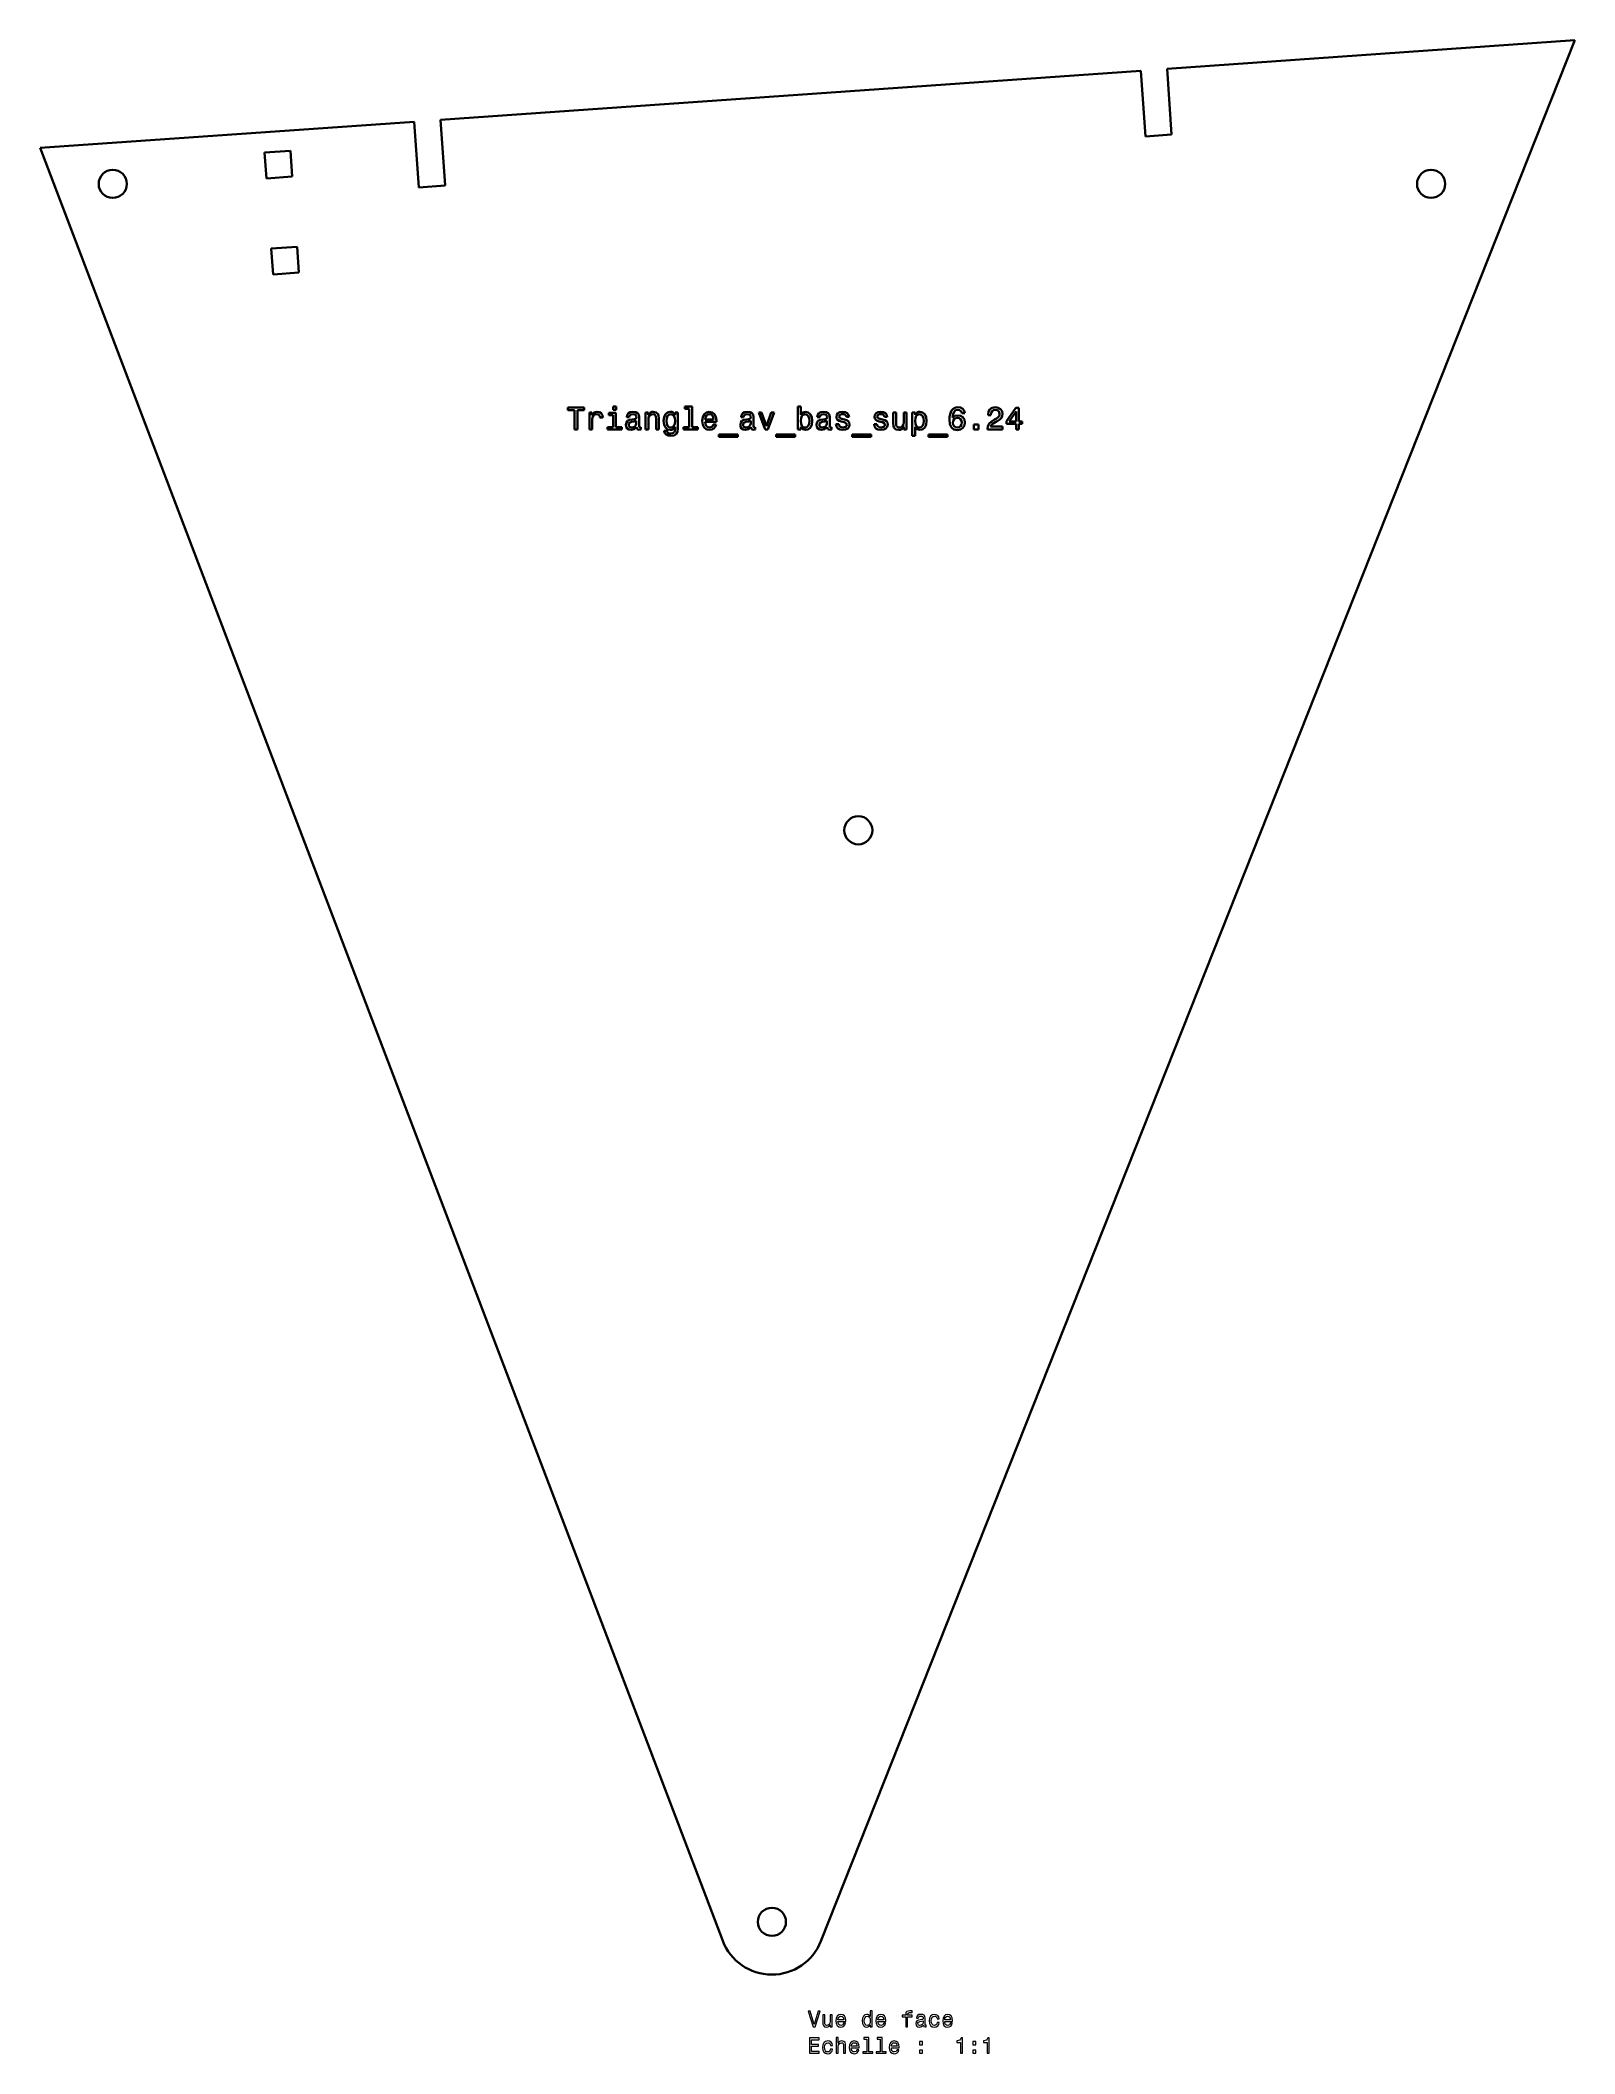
# Model space of a CAD drawing. Extents: x 213 to 562, y 53 to 511.
import ezdxf

# ---------------------------------------------------------------- set-up
doc = ezdxf.new("R2010")
doc.units = 0

msp = doc.modelspace()

# ---------------------------------------------------------------- linework, layer by layer
at = {"color": 7, "lineweight": 35}
for p, q in [((562.362732, 510.686066), (390.830994, 78.253357)), ((469.589294, 504.180206), (562.362732, 510.686066)), ((304.255859, 492.585999), (463.604004, 503.760498)), ((213.181808, 486.19931), (298.270569, 492.16626)), ((368.476898, 78.357178), (213.181808, 486.19931))]:
    msp.add_line(p, q, dxfattribs=at)
at = {"color": 7, "lineweight": 35, "ltscale": 0.375}
for p, q in [((470.638611, 489.216949), (469.589294, 504.180206)), ((463.604004, 503.760498), (464.65332, 488.797241)), ((298.270569, 492.16626), (299.319885, 477.203003)), ((305.305176, 477.622742), (304.255859, 492.585999))]:
    msp.add_line(p, q, dxfattribs=at)
at = {"color": 7, "lineweight": 35, "ltscale": 0.1475}
for p, q in [((264.217682, 485.151154), (270.103241, 485.563873)), ((270.515961, 479.678345), (270.103241, 485.563873)), ((264.217682, 485.151154), (264.630432, 479.265594)), ((264.630432, 479.265594), (270.515961, 479.678345)), ((265.749695, 463.30481), (271.635223, 463.717529)), ((265.749695, 463.30481), (266.162415, 457.41925)), ((272.047974, 457.832001), (271.635223, 463.717529)), ((266.162415, 457.41925), (272.047974, 457.832001))]:
    msp.add_line(p, q, dxfattribs=at)
at = {"color": 7, "lineweight": 35, "ltscale": 0.15}
for p, q in [((464.65332, 488.797241), (470.638611, 489.216949)), ((299.319885, 477.203003), (305.305176, 477.622742))]:
    msp.add_line(p, q, dxfattribs=at)
at = {"color": 7, "lineweight": 35, "ltscale": 0.092399}
msp.add_line((336.915527, 427.174103), (333.219574, 427.174103), dxfattribs=at)
at = {"color": 7, "lineweight": 35, "ltscale": 0.01513}
for p, q in [((333.219574, 427.174103), (333.219574, 426.568909)), ((336.915527, 426.568909), (336.915527, 427.174103)), ((358.277222, 426.042999), (357.672028, 426.042999))]:
    msp.add_line(p, q, dxfattribs=at)
at = {"color": 7, "lineweight": 35, "ltscale": 0.038004}
msp.add_line((333.219574, 426.568909), (334.739746, 426.568909), dxfattribs=at)
at = {"color": 7, "lineweight": 35, "ltscale": 0.10987}
for p, q in [((334.739746, 426.568909), (334.739746, 422.174103)), ((335.402588, 422.174103), (335.402588, 426.568909))]:
    msp.add_line(p, q, dxfattribs=at)
at = {"color": 7, "lineweight": 35, "ltscale": 0.037823}
msp.add_line((335.402588, 426.568909), (336.915527, 426.568909), dxfattribs=at)
at = {"color": 7, "lineweight": 35, "ltscale": 0.096722}
for p, q in [((338.154724, 426.042999), (338.154724, 422.174103)), ((350.928528, 426.042999), (350.928528, 422.174103)), ((410.294495, 422.174103), (410.294495, 426.042999))]:
    msp.add_line(p, q, dxfattribs=at)
at = {"color": 7, "lineweight": 35, "ltscale": 0.01441}
for p, q in [((338.73111, 426.042999), (338.154724, 426.042999)), ((436.584106, 423.4133), (436.584106, 423.989685))]:
    msp.add_line(p, q, dxfattribs=at)
at = {"color": 7, "lineweight": 35, "ltscale": 0.016031}
msp.add_line((338.73111, 425.401764), (338.73111, 426.042999), dxfattribs=at)
at = {"color": 7, "lineweight": 35, "ltscale": 0.009319}
msp.add_line((339.235413, 425.978149), (338.954468, 425.733185), dxfattribs=at)
at = {"color": 7, "lineweight": 35, "ltscale": 0.008705}
msp.add_line((339.552429, 426.122223), (339.235413, 425.978149), dxfattribs=at)
at = {"color": 7, "lineweight": 35, "ltscale": 0.009298}
msp.add_line((339.919861, 426.179871), (339.552429, 426.122223), dxfattribs=at)
at = {"color": 7, "lineweight": 35, "ltscale": 0.01368}
msp.add_line((340.460205, 426.093414), (339.919861, 426.179871), dxfattribs=at)
at = {"color": 7, "lineweight": 35, "ltscale": 0.011742}
msp.add_line((340.856445, 425.841248), (340.460205, 426.093414), dxfattribs=at)
at = {"color": 7, "lineweight": 35, "ltscale": 0.016751}
for p, q in [((344.213806, 427.347015), (343.543762, 427.347015)), ((343.543762, 426.626556), (344.213806, 426.626556)), ((378.111511, 422.174103), (378.781555, 422.174103))]:
    msp.add_line(p, q, dxfattribs=at)
at = {"color": 7, "lineweight": 35, "ltscale": 0.018011}
for p, q in [((343.543762, 427.347015), (343.543762, 426.626556)), ((344.213806, 426.626556), (344.213806, 427.347015))]:
    msp.add_line(p, q, dxfattribs=at)
at = {"color": 7, "lineweight": 35, "ltscale": 0.012735}
for p, q in [((347.448669, 426.093414), (347.002014, 425.84845)), ((390.820435, 426.093414), (390.373779, 425.84845))]:
    msp.add_line(p, q, dxfattribs=at)
at = {"color": 7, "lineweight": 35, "ltscale": 0.015283}
for p, q in [((348.053864, 426.179871), (347.448669, 426.093414)), ((374.076904, 426.179871), (373.471741, 426.093414)), ((396.375183, 426.093414), (395.77002, 426.179871)), ((405.049561, 426.093414), (404.444366, 426.179871))]:
    msp.add_line(p, q, dxfattribs=at)
at = {"color": 7, "lineweight": 35, "ltscale": 0.015616}
msp.add_line((348.673462, 426.100616), (348.053864, 426.179871), dxfattribs=at)
at = {"color": 7, "lineweight": 35, "ltscale": 0.012244}
for p, q in [((349.112946, 425.884491), (348.673462, 426.100616)), ((392.484711, 425.884491), (392.045227, 426.100616))]:
    msp.add_line(p, q, dxfattribs=at)
at = {"color": 7, "lineweight": 35, "ltscale": 0.015129}
for p, q in [((351.533691, 426.042999), (350.928528, 426.042999)), ((409.689331, 422.174103), (410.294495, 422.174103))]:
    msp.add_line(p, q, dxfattribs=at)
at = {"color": 7, "lineweight": 35, "ltscale": 0.01477}
for p, q in [((351.533691, 425.452209), (351.533691, 426.042999)), ((409.689331, 422.764893), (409.689331, 422.174103))]:
    msp.add_line(p, q, dxfattribs=at)
at = {"color": 7, "lineweight": 35, "ltscale": 0.008812}
msp.add_line((352.009216, 425.992554), (351.742615, 425.761993), dxfattribs=at)
at = {"color": 7, "lineweight": 35, "ltscale": 0.008467}
msp.add_line((352.319, 426.129456), (352.009216, 425.992554), dxfattribs=at)
at = {"color": 7, "lineweight": 35, "ltscale": 0.009272}
for p, q in [((352.686432, 426.179871), (352.319, 426.129456)), ((347.664825, 425.567474), (348.032257, 425.61792)), ((373.687866, 425.567474), (374.055298, 425.61792)), ((391.036591, 425.567474), (391.404022, 425.61792)), ((395.128784, 424.738953), (394.977509, 425.077576)), ((403.803162, 424.738953), (403.651855, 425.077576)), ((429.451538, 422.793701), (429.602844, 423.132324))]:
    msp.add_line(p, q, dxfattribs=at)
at = {"color": 7, "lineweight": 35, "ltscale": 0.01692}
msp.add_line((353.349243, 426.042999), (352.686432, 426.179871), dxfattribs=at)
at = {"color": 7, "lineweight": 35, "ltscale": 0.014407}
msp.add_line((353.774353, 425.653931), (353.349243, 426.042999), dxfattribs=at)
at = {"color": 7, "lineweight": 35, "ltscale": 0.015591}
for p, q in [((355.921326, 426.035797), (355.445801, 425.632324)), ((388.414124, 425.632324), (387.938599, 426.035797))]:
    msp.add_line(p, q, dxfattribs=at)
at = {"color": 7, "lineweight": 35, "ltscale": 0.015727}
for p, q in [((356.533691, 426.179871), (355.921326, 426.035797)), ((396.195068, 424.429169), (395.582703, 424.573242))]:
    msp.add_line(p, q, dxfattribs=at)
at = {"color": 7, "lineweight": 35, "ltscale": 0.008559}
msp.add_line((356.872314, 426.129456), (356.533691, 426.179871), dxfattribs=at)
at = {"color": 7, "lineweight": 35, "ltscale": 0.008379}
msp.add_line((357.174927, 425.985352), (356.872314, 426.129456), dxfattribs=at)
at = {"color": 7, "lineweight": 35, "ltscale": 0.018892}
msp.add_line((357.672028, 425.416199), (357.174927, 425.985352), dxfattribs=at)
at = {"color": 7, "lineweight": 35, "ltscale": 0.01567}
for p, q in [((357.672028, 426.042999), (357.672028, 425.416199)), ((366.965973, 423.28363), (366.339172, 423.28363))]:
    msp.add_line(p, q, dxfattribs=at)
at = {"color": 7, "lineweight": 35, "ltscale": 0.0924}
msp.add_line((358.277222, 422.347015), (358.277222, 426.042999), dxfattribs=at)
at = {"color": 7, "lineweight": 35, "ltscale": 0.013329}
for p, q in [((359.869446, 427.347015), (359.869446, 426.813873)), ((342.261353, 422.707245), (342.261353, 422.174103)), ((345.503418, 422.174103), (345.503418, 422.707245)), ((359.559631, 422.707245), (359.559631, 422.174103)), ((362.794495, 422.174103), (362.794495, 422.707245))]:
    msp.add_line(p, q, dxfattribs=at)
at = {"color": 7, "lineweight": 35, "ltscale": 0.040706}
for p, q in [((361.497681, 427.347015), (359.869446, 427.347015)), ((344.1922, 425.9133), (342.563965, 425.9133))]:
    msp.add_line(p, q, dxfattribs=at)
at = {"color": 7, "lineweight": 35, "ltscale": 0.024855}
msp.add_line((359.869446, 426.813873), (360.863647, 426.813873), dxfattribs=at)
at = {"color": 7, "lineweight": 35, "ltscale": 0.102666}
msp.add_line((360.863647, 426.813873), (360.863647, 422.707245), dxfattribs=at)
at = {"color": 7, "lineweight": 35, "ltscale": 0.115994}
msp.add_line((361.497681, 422.707245), (361.497681, 427.347015), dxfattribs=at)
at = {"color": 7, "lineweight": 35, "ltscale": 0.016146}
msp.add_line((364.775757, 426.035797), (364.271454, 425.632324), dxfattribs=at)
at = {"color": 7, "lineweight": 35, "ltscale": 0.016782}
msp.add_line((365.431396, 426.179871), (364.775757, 426.035797), dxfattribs=at)
at = {"color": 7, "lineweight": 35, "ltscale": 0.017097}
msp.add_line((366.10144, 426.042999), (365.431396, 426.179871), dxfattribs=at)
at = {"color": 7, "lineweight": 35, "ltscale": 0.015706}
msp.add_line((366.605743, 425.668335), (366.10144, 426.042999), dxfattribs=at)
at = {"color": 7, "lineweight": 35, "ltscale": 0.012736}
msp.add_line((373.471741, 426.093414), (373.025055, 425.84845), dxfattribs=at)
at = {"color": 7, "lineweight": 35, "ltscale": 0.015617}
msp.add_line((374.696533, 426.100616), (374.076904, 426.179871), dxfattribs=at)
at = {"color": 7, "lineweight": 35, "ltscale": 0.012243}
msp.add_line((375.135986, 425.884491), (374.696533, 426.100616), dxfattribs=at)
at = {"color": 7, "lineweight": 35, "ltscale": 0.10315}
msp.add_line((376.677795, 426.042999), (378.111511, 422.174103), dxfattribs=at)
at = {"color": 7, "lineweight": 35, "ltscale": 0.016571}
for p, q in [((377.340637, 426.042999), (376.677795, 426.042999)), ((334.739746, 422.174103), (335.402588, 422.174103))]:
    msp.add_line(p, q, dxfattribs=at)
at = {"color": 7, "lineweight": 35, "ltscale": 0.082776}
msp.add_line((378.450134, 422.923401), (377.340637, 426.042999), dxfattribs=at)
at = {"color": 7, "lineweight": 35, "ltscale": 0.082596}
msp.add_line((379.538025, 426.042999), (378.450134, 422.923401), dxfattribs=at)
at = {"color": 7, "lineweight": 35, "ltscale": 0.102964}
msp.add_line((378.781555, 422.174103), (380.193665, 426.042999), dxfattribs=at)
at = {"color": 7, "lineweight": 35, "ltscale": 0.016391}
for p, q in [((380.193665, 426.042999), (379.538025, 426.042999)), ((428.846375, 425.394562), (429.502014, 425.394562))]:
    msp.add_line(p, q, dxfattribs=at)
at = {"color": 7, "lineweight": 35, "ltscale": 0.01585}
for p, q in [((386.223907, 427.347015), (385.589905, 427.347015)), ((353.298828, 422.174103), (353.932831, 422.174103)), ((385.589905, 422.174103), (386.223907, 422.174103)), ((433.025024, 424.047302), (433.025024, 423.4133))]:
    msp.add_line(p, q, dxfattribs=at)
at = {"color": 7, "lineweight": 35, "ltscale": 0.129323}
msp.add_line((385.589905, 427.347015), (385.589905, 422.174103), dxfattribs=at)
at = {"color": 7, "lineweight": 35, "ltscale": 0.04737}
msp.add_line((386.223907, 425.452209), (386.223907, 427.347015), dxfattribs=at)
at = {"color": 7, "lineweight": 35, "ltscale": 0.008675}
msp.add_line((386.699402, 425.992554), (386.440063, 425.761993), dxfattribs=at)
at = {"color": 7, "lineweight": 35, "ltscale": 0.016528}
msp.add_line((387.333435, 426.179871), (386.699402, 425.992554), dxfattribs=at)
at = {"color": 7, "lineweight": 35, "ltscale": 0.015552}
msp.add_line((387.938599, 426.035797), (387.333435, 426.179871), dxfattribs=at)
at = {"color": 7, "lineweight": 35, "ltscale": 0.015284}
msp.add_line((391.425659, 426.179871), (390.820435, 426.093414), dxfattribs=at)
at = {"color": 7, "lineweight": 35, "ltscale": 0.015615}
msp.add_line((392.045227, 426.100616), (391.425659, 426.179871), dxfattribs=at)
at = {"color": 7, "lineweight": 35, "ltscale": 0.012651}
msp.add_line((395.157623, 426.093414), (394.710938, 425.855652), dxfattribs=at)
at = {"color": 7, "lineweight": 35, "ltscale": 0.015462}
for p, q in [((395.77002, 426.179871), (395.157623, 426.093414)), ((404.444366, 426.179871), (403.83197, 426.093414))]:
    msp.add_line(p, q, dxfattribs=at)
at = {"color": 7, "lineweight": 35, "ltscale": 0.012888}
for p, q in [((396.836304, 425.862885), (396.375183, 426.093414)), ((405.510651, 425.862885), (405.049561, 426.093414))]:
    msp.add_line(p, q, dxfattribs=at)
at = {"color": 7, "lineweight": 35, "ltscale": 0.01265}
msp.add_line((403.83197, 426.093414), (403.385315, 425.855652), dxfattribs=at)
at = {"color": 7, "lineweight": 35, "ltscale": 0.015851}
for p, q in [((407.924194, 426.042999), (407.290161, 426.042999)), ((338.154724, 422.174103), (338.788757, 422.174103))]:
    msp.add_line(p, q, dxfattribs=at)
at = {"color": 7, "lineweight": 35, "ltscale": 0.063581}
for p, q in [((407.290161, 426.042999), (407.290161, 423.499756)), ((353.932831, 422.174103), (353.932831, 424.717346))]:
    msp.add_line(p, q, dxfattribs=at)
at = {"color": 7, "lineweight": 35, "ltscale": 0.06214}
msp.add_line((407.924194, 423.557404), (407.924194, 426.042999), dxfattribs=at)
at = {"color": 7, "lineweight": 35, "ltscale": 0.015849}
for p, q in [((410.294495, 426.042999), (409.660522, 426.042999)), ((412.246948, 426.042999), (411.612976, 426.042999)), ((350.928528, 422.174103), (351.5625, 422.174103)), ((411.612976, 420.675537), (412.246948, 420.675537))]:
    msp.add_line(p, q, dxfattribs=at)
at = {"color": 7, "lineweight": 35, "ltscale": 0.055836}
for p, q in [((409.660522, 426.042999), (409.660522, 423.80957)), ((351.5625, 422.174103), (351.5625, 424.407532))]:
    msp.add_line(p, q, dxfattribs=at)
at = {"color": 7, "lineweight": 35, "ltscale": 0.134187}
msp.add_line((411.612976, 426.042999), (411.612976, 420.675537), dxfattribs=at)
at = {"color": 7, "lineweight": 35, "ltscale": 0.01495}
for p, q in [((412.246948, 425.445007), (412.246948, 426.042999)), ((386.223907, 422.174103), (386.223907, 422.772095))]:
    msp.add_line(p, q, dxfattribs=at)
at = {"color": 7, "lineweight": 35, "ltscale": 0.008542}
msp.add_line((412.715271, 425.999756), (412.463074, 425.769226), dxfattribs=at)
at = {"color": 7, "lineweight": 35, "ltscale": 0.008138}
for p, q in [((413.01062, 426.136658), (412.715271, 425.999756)), ((404.105774, 422.642395), (403.817566, 422.793701))]:
    msp.add_line(p, q, dxfattribs=at)
at = {"color": 7, "lineweight": 35, "ltscale": 0.008713}
msp.add_line((413.356445, 426.179871), (413.01062, 426.136658), dxfattribs=at)
at = {"color": 7, "lineweight": 35, "ltscale": 0.015553}
msp.add_line((413.96167, 426.035797), (413.356445, 426.179871), dxfattribs=at)
at = {"color": 7, "lineweight": 35, "ltscale": 0.01559}
msp.add_line((414.437134, 425.632324), (413.96167, 426.035797), dxfattribs=at)
at = {"color": 7, "lineweight": 35, "ltscale": 0.012701}
msp.add_line((420.359344, 426.086212), (420.200867, 425.603516), dxfattribs=at)
at = {"color": 7, "lineweight": 35, "ltscale": 0.011285}
msp.add_line((420.5755, 426.482483), (420.359344, 426.086212), dxfattribs=at)
at = {"color": 7, "lineweight": 35, "ltscale": 0.010471}
msp.add_line((420.849243, 426.799469), (420.5755, 426.482483), dxfattribs=at)
at = {"color": 7, "lineweight": 35, "ltscale": 0.009843}
msp.add_line((421.173462, 427.022827), (420.849243, 426.799469), dxfattribs=at)
at = {"color": 7, "lineweight": 35, "ltscale": 0.015352}
msp.add_line((420.899689, 425.603516), (421.130249, 426.172668), dxfattribs=at)
at = {"color": 7, "lineweight": 35, "ltscale": 0.012229}
msp.add_line((421.130249, 426.172668), (421.483276, 426.511292), dxfattribs=at)
at = {"color": 7, "lineweight": 35, "ltscale": 0.009802}
msp.add_line((421.540894, 427.159698), (421.173462, 427.022827), dxfattribs=at)
at = {"color": 7, "lineweight": 35, "ltscale": 0.012582}
for p, q in [((421.483276, 426.511292), (421.973175, 426.626556)), ((373.27002, 423.679871), (373.73111, 423.881592))]:
    msp.add_line(p, q, dxfattribs=at)
at = {"color": 7, "lineweight": 35, "ltscale": 0.010702}
msp.add_line((421.965973, 427.210144), (421.540894, 427.159698), dxfattribs=at)
at = {"color": 7, "lineweight": 35, "ltscale": 0.016022}
msp.add_line((422.599976, 427.116486), (421.965973, 427.210144), dxfattribs=at)
at = {"color": 7, "lineweight": 35, "ltscale": 0.00912}
msp.add_line((421.973175, 426.626556), (422.333405, 426.568909), dxfattribs=at)
at = {"color": 7, "lineweight": 35, "ltscale": 0.00782}
for p, q in [((422.333405, 426.568909), (422.607178, 426.417633)), ((403.817566, 422.793701), (403.623047, 423.038666))]:
    msp.add_line(p, q, dxfattribs=at)
at = {"color": 7, "lineweight": 35, "ltscale": 0.014031}
msp.add_line((423.089905, 426.842712), (422.599976, 427.116486), dxfattribs=at)
at = {"color": 7, "lineweight": 35, "ltscale": 0.007747}
msp.add_line((422.607178, 426.417633), (422.787292, 426.165466), dxfattribs=at)
at = {"color": 7, "lineweight": 35, "ltscale": 0.008784}
msp.add_line((422.787292, 426.165466), (422.880981, 425.826843), dxfattribs=at)
at = {"color": 7, "lineweight": 35, "ltscale": 0.013401}
msp.add_line((423.406891, 426.410431), (423.089905, 426.842712), dxfattribs=at)
at = {"color": 7, "lineweight": 35, "ltscale": 0.014986}
msp.add_line((423.543762, 425.826843), (423.406891, 426.410431), dxfattribs=at)
at = {"color": 7, "lineweight": 35, "ltscale": 0.018063}
msp.add_line((428.96167, 426.208679), (428.846375, 425.495422), dxfattribs=at)
at = {"color": 7, "lineweight": 35, "ltscale": 0.015942}
msp.add_line((429.300262, 426.749023), (428.96167, 426.208679), dxfattribs=at)
at = {"color": 7, "lineweight": 35, "ltscale": 0.015637}
msp.add_line((429.826172, 427.087646), (429.300262, 426.749023), dxfattribs=at)
at = {"color": 7, "lineweight": 35, "ltscale": 0.010235}
msp.add_line((429.566833, 425.942108), (429.761353, 426.302338), dxfattribs=at)
at = {"color": 7, "lineweight": 35, "ltscale": 0.009655}
msp.add_line((429.761353, 426.302338), (430.071167, 426.532898), dxfattribs=at)
at = {"color": 7, "lineweight": 35, "ltscale": 0.01756}
msp.add_line((430.517822, 427.210144), (429.826172, 427.087646), dxfattribs=at)
at = {"color": 7, "lineweight": 35, "ltscale": 0.010456}
for p, q in [((430.071167, 426.532898), (430.481812, 426.612152)), ((365.489014, 422.606384), (365.078369, 422.685638)), ((412.51355, 425.228851), (412.823303, 425.509857))]:
    msp.add_line(p, q, dxfattribs=at)
at = {"color": 7, "lineweight": 35, "ltscale": 0.010601}
msp.add_line((430.481812, 426.612152), (430.899689, 426.5401), dxfattribs=at)
at = {"color": 7, "lineweight": 35, "ltscale": 0.016968}
msp.add_line((431.187866, 427.102051), (430.517822, 427.210144), dxfattribs=at)
at = {"color": 7, "lineweight": 35, "ltscale": 0.008958}
msp.add_line((430.899689, 426.5401), (431.209473, 426.359985), dxfattribs=at)
at = {"color": 7, "lineweight": 35, "ltscale": 0.015013}
msp.add_line((431.706604, 426.799469), (431.187866, 427.102051), dxfattribs=at)
at = {"color": 7, "lineweight": 35, "ltscale": 0.008647}
msp.add_line((431.209473, 426.359985), (431.411194, 426.07901), dxfattribs=at)
at = {"color": 7, "lineweight": 35, "ltscale": 0.009008}
msp.add_line((431.411194, 426.07901), (431.483276, 425.725983), dxfattribs=at)
at = {"color": 7, "lineweight": 35, "ltscale": 0.014594}
msp.add_line((432.045227, 426.323975), (431.706604, 426.799469), dxfattribs=at)
at = {"color": 7, "lineweight": 35, "ltscale": 0.015437}
msp.add_line((432.167694, 425.718781), (432.045227, 426.323975), dxfattribs=at)
at = {"color": 7, "lineweight": 35, "ltscale": 0.09324}
msp.add_line((435.215271, 427.06604), (433.025024, 424.047302), dxfattribs=at)
at = {"color": 7, "lineweight": 35, "ltscale": 0.068719}
msp.add_line((433.630249, 423.989685), (435.222473, 426.230316), dxfattribs=at)
at = {"color": 7, "lineweight": 35, "ltscale": 0.016389}
msp.add_line((435.87085, 427.06604), (435.215271, 427.06604), dxfattribs=at)
at = {"color": 7, "lineweight": 35, "ltscale": 0.056016}
msp.add_line((435.222473, 426.230316), (435.222473, 423.989685), dxfattribs=at)
at = {"color": 7, "lineweight": 35, "ltscale": 0.076909}
msp.add_line((435.87085, 423.989685), (435.87085, 427.06604), dxfattribs=at)
at = {"color": 7, "lineweight": 35, "ltscale": 0.009992}
msp.add_line((338.954468, 425.733185), (338.73111, 425.401764), dxfattribs=at)
at = {"color": 7, "lineweight": 35, "ltscale": 0.013427}
msp.add_line((338.788757, 424.385925), (338.853577, 424.919067), dxfattribs=at)
at = {"color": 7, "lineweight": 35, "ltscale": 0.055296}
msp.add_line((338.788757, 422.174103), (338.788757, 424.385925), dxfattribs=at)
at = {"color": 7, "lineweight": 35, "ltscale": 0.010713}
msp.add_line((338.853577, 424.919067), (339.048096, 425.300903), dxfattribs=at)
at = {"color": 7, "lineweight": 35, "ltscale": 0.0098}
msp.add_line((339.048096, 425.300903), (339.365112, 425.531464), dxfattribs=at)
at = {"color": 7, "lineweight": 35, "ltscale": 0.010809}
msp.add_line((339.365112, 425.531464), (339.790161, 425.610718), dxfattribs=at)
at = {"color": 7, "lineweight": 35, "ltscale": 0.008025}
msp.add_line((339.790161, 425.610718), (340.107178, 425.560272), dxfattribs=at)
at = {"color": 7, "lineweight": 35, "ltscale": 0.00695}
msp.add_line((340.107178, 425.560272), (340.34494, 425.416199), dxfattribs=at)
at = {"color": 7, "lineweight": 35, "ltscale": 0.007105}
msp.add_line((340.34494, 425.416199), (340.489014, 425.171234), dxfattribs=at)
at = {"color": 7, "lineweight": 35, "ltscale": 0.008381}
for p, q in [((340.489014, 425.171234), (340.539459, 424.839813)), ((431.483276, 425.725983), (431.4328, 425.394562))]:
    msp.add_line(p, q, dxfattribs=at)
at = {"color": 7, "lineweight": 35, "ltscale": 0.01603}
msp.add_line((340.539459, 424.839813), (341.180664, 424.839813), dxfattribs=at)
at = {"color": 7, "lineweight": 35, "ltscale": 0.012019}
msp.add_line((341.094238, 425.423401), (340.856445, 425.841248), dxfattribs=at)
at = {"color": 7, "lineweight": 35, "ltscale": 0.014749}
for p, q in [((341.180664, 424.839813), (341.094238, 425.423401)), ((373.73111, 423.881592), (374.314697, 423.968048))]:
    msp.add_line(p, q, dxfattribs=at)
at = {"color": 7, "lineweight": 35, "ltscale": 0.032421}
msp.add_line((343.558197, 422.707245), (342.261353, 422.707245), dxfattribs=at)
at = {"color": 7, "lineweight": 35, "ltscale": 0.081052}
msp.add_line((342.261353, 422.174103), (345.503418, 422.174103), dxfattribs=at)
at = {"color": 7, "lineweight": 35, "ltscale": 0.013509}
msp.add_line((342.563965, 425.9133), (342.563965, 425.372955), dxfattribs=at)
at = {"color": 7, "lineweight": 35, "ltscale": 0.024856}
msp.add_line((342.563965, 425.372955), (343.558197, 425.372955), dxfattribs=at)
at = {"color": 7, "lineweight": 35, "ltscale": 0.066643}
msp.add_line((343.558197, 425.372955), (343.558197, 422.707245), dxfattribs=at)
at = {"color": 7, "lineweight": 35, "ltscale": 0.080151}
msp.add_line((344.1922, 422.707245), (344.1922, 425.9133), dxfattribs=at)
at = {"color": 7, "lineweight": 35, "ltscale": 0.03278}
msp.add_line((345.503418, 422.707245), (344.1922, 422.707245), dxfattribs=at)
at = {"color": 7, "lineweight": 35, "ltscale": 0.013475}
for p, q in [((346.548096, 423.723114), (346.468872, 423.189972)), ((372.571167, 423.723114), (372.491913, 423.189972)), ((389.919861, 423.723114), (389.840637, 423.189972))]:
    msp.add_line(p, q, dxfattribs=at)
at = {"color": 7, "lineweight": 35, "ltscale": 0.012024}
for p, q in [((346.468872, 423.189972), (346.540894, 422.714447)), ((372.491913, 423.189972), (372.563965, 422.714447)), ((389.840637, 423.189972), (389.912659, 422.714447))]:
    msp.add_line(p, q, dxfattribs=at)
at = {"color": 7, "lineweight": 35, "ltscale": 0.010444}
msp.add_line((346.540894, 422.714447), (346.764252, 422.36142), dxfattribs=at)
at = {"color": 7, "lineweight": 35, "ltscale": 0.011098}
for p, q in [((346.807495, 424.083344), (346.548096, 423.723114)), ((390.17926, 424.083344), (389.919861, 423.723114))]:
    msp.add_line(p, q, dxfattribs=at)
at = {"color": 7, "lineweight": 35, "ltscale": 0.012824}
for p, q in [((346.721008, 425.466614), (346.62738, 424.96228)), ((372.74408, 425.466614), (372.650391, 424.96228)), ((390.092773, 425.466614), (389.999146, 424.96228))]:
    msp.add_line(p, q, dxfattribs=at)
at = {"color": 7, "lineweight": 35, "ltscale": 0.00108}
for p, q in [((346.62738, 424.96228), (346.62738, 424.919067)), ((372.650391, 424.96228), (372.650391, 424.919067)), ((389.999146, 424.96228), (389.999146, 424.919067))]:
    msp.add_line(p, q, dxfattribs=at)
at = {"color": 7, "lineweight": 35, "ltscale": 0.014229}
for p, q in [((346.62738, 424.919067), (347.196533, 424.919067)), ((389.999146, 424.919067), (390.568298, 424.919067))]:
    msp.add_line(p, q, dxfattribs=at)
at = {"color": 7, "lineweight": 35, "ltscale": 0.011852}
for p, q in [((347.002014, 425.84845), (346.721008, 425.466614)), ((373.025055, 425.84845), (372.74408, 425.466614)), ((390.373779, 425.84845), (390.092773, 425.466614))]:
    msp.add_line(p, q, dxfattribs=at)
at = {"color": 7, "lineweight": 35, "ltscale": 0.010596}
for p, q in [((346.764252, 422.36142), (347.124481, 422.138092)), ((372.787292, 422.36142), (373.147522, 422.138092)), ((390.135986, 422.36142), (390.496216, 422.138092))]:
    msp.add_line(p, q, dxfattribs=at)
at = {"color": 7, "lineweight": 35, "ltscale": 0.012406}
for p, q in [((347.246948, 424.313873), (346.807495, 424.083344)), ((390.618713, 424.313873), (390.17926, 424.083344))]:
    msp.add_line(p, q, dxfattribs=at)
at = {"color": 7, "lineweight": 35, "ltscale": 0.006345}
for p, q in [((347.102844, 423.247589), (347.131683, 423.499756)), ((373.125916, 423.247589), (373.154724, 423.499756)), ((390.474609, 423.247589), (390.503448, 423.499756))]:
    msp.add_line(p, q, dxfattribs=at)
at = {"color": 7, "lineweight": 35, "ltscale": 0.007082}
for p, q in [((347.138885, 422.966614), (347.102844, 423.247589)), ((373.161926, 422.966614), (373.125916, 423.247589)), ((390.510651, 422.966614), (390.474609, 423.247589))]:
    msp.add_line(p, q, dxfattribs=at)
at = {"color": 7, "lineweight": 35, "ltscale": 0.012584}
for p, q in [((347.124481, 422.138092), (347.621582, 422.058838)), ((364.494812, 424.457977), (364.574036, 424.955078))]:
    msp.add_line(p, q, dxfattribs=at)
at = {"color": 7, "lineweight": 35, "ltscale": 0.005346}
for p, q in [((347.131683, 423.499756), (347.246948, 423.679871)), ((373.154724, 423.499756), (373.27002, 423.679871)), ((390.503448, 423.499756), (390.618713, 423.679871))]:
    msp.add_line(p, q, dxfattribs=at)
at = {"color": 7, "lineweight": 35, "ltscale": 0.0059}
for p, q in [((347.261353, 422.764893), (347.138885, 422.966614)), ((373.284424, 422.764893), (373.161926, 422.966614)), ((390.633118, 422.764893), (390.510651, 422.966614))]:
    msp.add_line(p, q, dxfattribs=at)
at = {"color": 7, "lineweight": 35, "ltscale": 0.007669}
for p, q in [((347.196533, 424.919067), (347.246948, 425.221649)), ((373.219574, 424.919067), (373.27002, 425.221649)), ((390.568298, 424.919067), (390.618713, 425.221649))]:
    msp.add_line(p, q, dxfattribs=at)
at = {"color": 7, "lineweight": 35, "ltscale": 0.006701}
for p, q in [((347.246948, 425.221649), (347.405457, 425.437805)), ((373.27002, 425.221649), (373.428528, 425.437805)), ((390.618713, 425.221649), (390.777222, 425.437805))]:
    msp.add_line(p, q, dxfattribs=at)
at = {"color": 7, "lineweight": 35, "ltscale": 0.015826}
for p, q in [((347.866547, 424.443573), (347.246948, 424.313873)), ((391.238312, 424.443573), (390.618713, 424.313873))]:
    msp.add_line(p, q, dxfattribs=at)
at = {"color": 7, "lineweight": 35, "ltscale": 0.012583}
for p, q in [((347.246948, 423.679871), (347.708069, 423.881592)), ((390.618713, 423.679871), (391.079834, 423.881592))]:
    msp.add_line(p, q, dxfattribs=at)
at = {"color": 7, "lineweight": 35, "ltscale": 0.005653}
for p, q in [((347.455872, 422.649628), (347.261353, 422.764893)), ((373.478943, 422.649628), (373.284424, 422.764893)), ((390.827637, 422.649628), (390.633118, 422.764893))]:
    msp.add_line(p, q, dxfattribs=at)
at = {"color": 7, "lineweight": 35, "ltscale": 0.007249}
for p, q in [((347.405457, 425.437805), (347.664825, 425.567474)), ((373.428528, 425.437805), (373.687866, 425.567474)), ((390.777222, 425.437805), (391.036591, 425.567474))]:
    msp.add_line(p, q, dxfattribs=at)
at = {"color": 7, "lineweight": 35, "ltscale": 0.006904}
for p, q in [((347.729675, 422.613586), (347.455872, 422.649628)), ((391.10144, 422.613586), (390.827637, 422.649628))]:
    msp.add_line(p, q, dxfattribs=at)
at = {"color": 7, "lineweight": 35, "ltscale": 0.017173}
for p, q in [((347.621582, 422.058838), (348.291626, 422.210144)), ((373.644653, 422.058838), (374.314697, 422.210144)), ((390.993347, 422.058838), (391.663391, 422.210144))]:
    msp.add_line(p, q, dxfattribs=at)
at = {"color": 7, "lineweight": 35, "ltscale": 0.014748}
for p, q in [((347.708069, 423.881592), (348.291626, 423.968048)), ((391.079834, 423.881592), (391.663391, 423.968048))]:
    msp.add_line(p, q, dxfattribs=at)
at = {"color": 7, "lineweight": 35, "ltscale": 0.010749}
for p, q in [((348.154724, 422.678436), (347.729675, 422.613586)), ((391.526489, 422.678436), (391.10144, 422.613586))]:
    msp.add_line(p, q, dxfattribs=at)
at = {"color": 7, "lineweight": 35, "ltscale": 0.013585}
for p, q in [((348.406891, 424.50119), (347.866547, 424.443573)), ((374.429932, 424.50119), (373.889587, 424.443573)), ((391.778656, 424.50119), (391.238312, 424.443573))]:
    msp.add_line(p, q, dxfattribs=at)
at = {"color": 7, "lineweight": 35, "ltscale": 0.008872}
for p, q in [((348.032257, 425.61792), (348.385284, 425.581879)), ((374.055298, 425.61792), (374.408325, 425.581879)), ((391.404022, 425.61792), (391.75705, 425.581879))]:
    msp.add_line(p, q, dxfattribs=at)
at = {"color": 7, "lineweight": 35, "ltscale": 0.009832}
for p, q in [((348.500549, 422.865753), (348.154724, 422.678436)), ((374.523621, 422.865753), (374.177795, 422.678436)), ((391.872314, 422.865753), (391.526489, 422.678436))]:
    msp.add_line(p, q, dxfattribs=at)
at = {"color": 7, "lineweight": 35, "ltscale": 0.013841}
for p, q in [((348.291626, 423.968048), (348.817566, 424.140961)), ((374.314697, 423.968048), (374.840637, 424.140961)), ((391.663391, 423.968048), (392.189331, 424.140961))]:
    msp.add_line(p, q, dxfattribs=at)
at = {"color": 7, "lineweight": 35, "ltscale": 0.018988}
for p, q in [((348.291626, 422.210144), (348.889587, 422.678436)), ((374.314697, 422.210144), (374.912659, 422.678436)), ((391.663391, 422.210144), (392.261353, 422.678436))]:
    msp.add_line(p, q, dxfattribs=at)
at = {"color": 7, "lineweight": 35, "ltscale": 0.006859}
for p, q in [((348.385284, 425.581879), (348.637451, 425.473816)), ((374.408325, 425.581879), (374.660522, 425.473816)), ((391.75705, 425.581879), (392.009216, 425.473816)), ((405.395386, 423.240387), (405.330536, 422.973816))]:
    msp.add_line(p, q, dxfattribs=at)
at = {"color": 7, "lineweight": 35, "ltscale": 0.007426}
for p, q in [((348.695068, 424.573242), (348.406891, 424.50119)), ((392.066833, 424.573242), (391.778656, 424.50119))]:
    msp.add_line(p, q, dxfattribs=at)
at = {"color": 7, "lineweight": 35, "ltscale": 0.009226}
for p, q in [((348.73111, 423.153931), (348.500549, 422.865753)), ((374.75415, 423.153931), (374.523621, 422.865753)), ((392.102844, 423.153931), (391.872314, 422.865753))]:
    msp.add_line(p, q, dxfattribs=at)
at = {"color": 7, "lineweight": 35, "ltscale": 0.00602}
for p, q in [((348.637451, 425.473816), (348.788757, 425.286499)), ((392.009216, 425.473816), (392.160522, 425.286499))]:
    msp.add_line(p, q, dxfattribs=at)
at = {"color": 7, "lineweight": 35, "ltscale": 0.004756}
for p, q in [((348.810364, 424.724548), (348.695068, 424.573242)), ((392.182129, 424.724548), (392.066833, 424.573242))]:
    msp.add_line(p, q, dxfattribs=at)
at = {"color": 7, "lineweight": 35, "ltscale": 0.009612}
for p, q in [((348.817566, 423.528564), (348.73111, 423.153931)), ((374.840637, 423.528564), (374.75415, 423.153931)), ((392.189331, 423.528564), (392.102844, 423.153931))]:
    msp.add_line(p, q, dxfattribs=at)
at = {"color": 7, "lineweight": 35, "ltscale": 0.006606}
for p, q in [((348.788757, 425.286499), (348.839172, 425.02713)), ((374.811798, 425.286499), (374.862244, 425.02713)), ((392.160522, 425.286499), (392.210938, 425.02713))]:
    msp.add_line(p, q, dxfattribs=at)
at = {"color": 7, "lineweight": 35, "ltscale": 0.007599}
for p, q in [((348.839172, 425.02713), (348.810364, 424.724548)), ((374.862244, 425.02713), (374.833405, 424.724548)), ((392.210938, 425.02713), (392.182129, 424.724548))]:
    msp.add_line(p, q, dxfattribs=at)
at = {"color": 7, "lineweight": 35, "ltscale": 0.01531}
for p, q in [((348.817566, 424.140961), (348.817566, 423.528564)), ((355.80603, 421.821075), (355.193634, 421.821075)), ((374.840637, 424.140961), (374.840637, 423.528564)), ((392.189331, 424.140961), (392.189331, 423.528564)), ((394.869446, 423.377289), (394.25705, 423.377289)), ((403.543793, 423.377289), (402.931396, 423.377289))]:
    msp.add_line(p, q, dxfattribs=at)
at = {"color": 7, "lineweight": 35, "ltscale": 0.00054}
for p, q in [((348.889587, 422.678436), (348.889587, 422.65683)), ((364.494812, 423.903229), (364.494812, 423.924835)), ((374.912659, 422.678436), (374.912659, 422.65683)), ((392.261353, 422.678436), (392.261353, 422.65683)), ((428.731079, 422.195709), (428.731079, 422.174103))]:
    msp.add_line(p, q, dxfattribs=at)
at = {"color": 7, "lineweight": 35, "ltscale": 0.00619}
for p, q in [((348.889587, 422.65683), (348.925629, 422.411865)), ((374.912659, 422.65683), (374.948669, 422.411865)), ((392.261353, 422.65683), (392.297394, 422.411865))]:
    msp.add_line(p, q, dxfattribs=at)
at = {"color": 7, "lineweight": 35, "ltscale": 0.005098}
for p, q in [((348.925629, 422.411865), (349.033691, 422.238953)), ((374.948669, 422.411865), (375.056763, 422.238953)), ((392.297394, 422.411865), (392.405457, 422.238953))]:
    msp.add_line(p, q, dxfattribs=at)
at = {"color": 7, "lineweight": 35, "ltscale": 0.011853}
for p, q in [((349.033691, 422.238953), (349.48761, 422.102051)), ((392.405457, 422.238953), (392.859375, 422.102051))]:
    msp.add_line(p, q, dxfattribs=at)
at = {"color": 7, "lineweight": 35, "ltscale": 0.010993}
for p, q in [((349.365112, 425.524261), (349.112946, 425.884491)), ((375.388184, 425.524261), (375.135986, 425.884491)), ((392.736877, 425.524261), (392.484711, 425.884491))]:
    msp.add_line(p, q, dxfattribs=at)
at = {"color": 7, "lineweight": 35, "ltscale": 0.01297}
for p, q in [((349.451569, 425.012726), (349.365112, 425.524261)), ((375.474609, 425.012726), (375.388184, 425.524261)), ((392.823334, 425.012726), (392.736877, 425.524261))]:
    msp.add_line(p, q, dxfattribs=at)
at = {"color": 7, "lineweight": 35, "ltscale": 0.050072}
for p, q in [((349.451569, 423.009857), (349.451569, 425.012726)), ((375.474609, 423.009857), (375.474609, 425.012726)), ((392.823334, 423.009857), (392.823334, 425.012726))]:
    msp.add_line(p, q, dxfattribs=at)
at = {"color": 7, "lineweight": 35, "ltscale": 0.007261}
for p, q in [((349.48761, 422.721649), (349.451569, 423.009857)), ((375.51062, 422.721649), (375.474609, 423.009857)), ((392.859375, 422.721649), (392.823334, 423.009857))]:
    msp.add_line(p, q, dxfattribs=at)
at = {"color": 7, "lineweight": 35, "ltscale": 0.00556}
for p, q in [((349.689331, 422.627991), (349.48761, 422.721649)), ((393.061096, 422.627991), (392.859375, 422.721649))]:
    msp.add_line(p, q, dxfattribs=at)
at = {"color": 7, "lineweight": 35, "ltscale": 0.008943}
for p, q in [((349.48761, 422.102051), (349.840637, 422.159698)), ((375.51062, 422.102051), (375.863647, 422.159698)), ((392.859375, 422.102051), (393.212402, 422.159698))]:
    msp.add_line(p, q, dxfattribs=at)
at = {"color": 7, "lineweight": 35, "ltscale": 0.003821}
for p, q in [((349.840637, 422.649628), (349.689331, 422.627991)), ((393.212402, 422.649628), (393.061096, 422.627991))]:
    msp.add_line(p, q, dxfattribs=at)
at = {"color": 7, "lineweight": 35, "ltscale": 0.012248}
for p, q in [((349.840637, 422.159698), (349.840637, 422.649628)), ((375.863647, 422.159698), (375.863647, 422.649628)), ((393.212402, 422.159698), (393.212402, 422.649628))]:
    msp.add_line(p, q, dxfattribs=at)
at = {"color": 7, "lineweight": 35, "ltscale": 0.009341}
msp.add_line((351.742615, 425.761993), (351.533691, 425.452209), dxfattribs=at)
at = {"color": 7, "lineweight": 35, "ltscale": 0.012891}
msp.add_line((351.5625, 424.407532), (351.62738, 424.919067), dxfattribs=at)
at = {"color": 7, "lineweight": 35, "ltscale": 0.010724}
for p, q in [((351.62738, 424.919067), (351.836304, 425.293701)), ((409.58844, 423.290833), (409.379517, 422.916199))]:
    msp.add_line(p, q, dxfattribs=at)
at = {"color": 7, "lineweight": 35, "ltscale": 0.009945}
msp.add_line((351.836304, 425.293701), (352.160492, 425.524261), dxfattribs=at)
at = {"color": 7, "lineweight": 35, "ltscale": 0.011021}
msp.add_line((352.160492, 425.524261), (352.592773, 425.610718), dxfattribs=at)
at = {"color": 7, "lineweight": 35, "ltscale": 0.008831}
msp.add_line((352.592773, 425.610718), (352.938599, 425.538666), dxfattribs=at)
at = {"color": 7, "lineweight": 35, "ltscale": 0.007269}
msp.add_line((352.938599, 425.538666), (353.154724, 425.344147), dxfattribs=at)
at = {"color": 7, "lineweight": 35, "ltscale": 0.008544}
msp.add_line((353.154724, 425.344147), (353.262817, 425.019928), dxfattribs=at)
at = {"color": 7, "lineweight": 35, "ltscale": 0.010844}
msp.add_line((353.262817, 425.019928), (353.298828, 424.587646), dxfattribs=at)
at = {"color": 7, "lineweight": 35, "ltscale": 0.060339}
msp.add_line((353.298828, 424.587646), (353.298828, 422.174103), dxfattribs=at)
at = {"color": 7, "lineweight": 35, "ltscale": 0.01111}
msp.add_line((353.903992, 425.228851), (353.774353, 425.653931), dxfattribs=at)
at = {"color": 7, "lineweight": 35, "ltscale": 0.012808}
for p, q in [((353.932831, 424.717346), (353.903992, 425.228851)), ((355.5755, 420.985352), (356.03656, 420.761993))]:
    msp.add_line(p, q, dxfattribs=at)
at = {"color": 7, "lineweight": 35, "ltscale": 0.021961}
msp.add_line((355.135986, 424.983917), (355.027954, 424.112152), dxfattribs=at)
at = {"color": 7, "lineweight": 35, "ltscale": 0.02214}
msp.add_line((355.027954, 424.112152), (355.135986, 423.233185), dxfattribs=at)
at = {"color": 7, "lineweight": 35, "ltscale": 0.017966}
for p, q in [((355.445801, 425.632324), (355.135986, 424.983917)), ((355.135986, 423.233185), (355.445801, 422.584778)), ((414.746948, 424.983917), (414.437134, 425.632324)), ((414.437134, 422.584778), (414.746948, 423.233185))]:
    msp.add_line(p, q, dxfattribs=at)
at = {"color": 7, "lineweight": 35, "ltscale": 0.00072}
msp.add_line((355.193634, 421.821075), (355.193634, 421.792267), dxfattribs=at)
at = {"color": 7, "lineweight": 35, "ltscale": 0.011763}
msp.add_line((355.193634, 421.792267), (355.287292, 421.331177), dxfattribs=at)
at = {"color": 7, "lineweight": 35, "ltscale": 0.015708}
msp.add_line((355.445801, 422.584778), (355.921326, 422.174103), dxfattribs=at)
at = {"color": 7, "lineweight": 35, "ltscale": 0.016112}
msp.add_line((355.683533, 424.112152), (355.748413, 424.753357), dxfattribs=at)
at = {"color": 7, "lineweight": 35, "ltscale": 0.016291}
for p, q in [((355.748413, 423.463745), (355.683533, 424.112152)), ((386.23111, 424.112152), (386.295959, 424.760559)), ((412.25415, 424.112152), (412.319, 424.760559))]:
    msp.add_line(p, q, dxfattribs=at)
at = {"color": 7, "lineweight": 35, "ltscale": 0.012844}
for p, q in [((355.748413, 424.753357), (355.942932, 425.228851)), ((355.942932, 422.98822), (355.748413, 423.463745)), ((357.391052, 425.228851), (357.585571, 424.753357)), ((388.118713, 423.463745), (387.924194, 422.98822)), ((414.141785, 423.463745), (413.947266, 422.98822))]:
    msp.add_line(p, q, dxfattribs=at)
at = {"color": 7, "lineweight": 35, "ltscale": 0.006429}
msp.add_line((355.856445, 421.568909), (355.80603, 421.821075), dxfattribs=at)
at = {"color": 7, "lineweight": 35, "ltscale": 0.006252}
msp.add_line((356.022156, 421.381592), (355.856445, 421.568909), dxfattribs=at)
at = {"color": 7, "lineweight": 35, "ltscale": 0.015687}
msp.add_line((355.921326, 422.174103), (356.533691, 422.037231), dxfattribs=at)
at = {"color": 7, "lineweight": 35, "ltscale": 0.010324}
msp.add_line((355.942932, 425.228851), (356.245514, 425.509857), dxfattribs=at)
at = {"color": 7, "lineweight": 35, "ltscale": 0.010446}
msp.add_line((356.245514, 422.700043), (355.942932, 422.98822), dxfattribs=at)
at = {"color": 7, "lineweight": 35, "ltscale": 0.007527}
msp.add_line((356.303162, 421.273529), (356.022156, 421.381592), dxfattribs=at)
at = {"color": 7, "lineweight": 35, "ltscale": 0.010397}
msp.add_line((356.245514, 425.509857), (356.648987, 425.610718), dxfattribs=at)
at = {"color": 7, "lineweight": 35, "ltscale": 0.010355}
msp.add_line((356.648987, 422.606384), (356.245514, 422.700043), dxfattribs=at)
at = {"color": 7, "lineweight": 35, "ltscale": 0.008737}
msp.add_line((356.533691, 422.037231), (356.879517, 422.087646), dxfattribs=at)
at = {"color": 7, "lineweight": 35, "ltscale": 0.010921}
for p, q in [((356.648987, 425.610718), (357.074036, 425.509857)), ((386.800293, 425.509857), (387.225342, 425.610718))]:
    msp.add_line(p, q, dxfattribs=at)
at = {"color": 7, "lineweight": 35, "ltscale": 0.010881}
for p, q in [((357.074036, 422.700043), (356.648987, 422.606384)), ((387.225342, 422.606384), (386.800293, 422.700043))]:
    msp.add_line(p, q, dxfattribs=at)
at = {"color": 7, "lineweight": 35, "ltscale": 0.007901}
for p, q in [((356.879517, 422.087646), (357.167725, 422.217346)), ((366.339172, 423.28363), (366.209473, 422.995422))]:
    msp.add_line(p, q, dxfattribs=at)
at = {"color": 7, "lineweight": 35, "ltscale": 0.010591}
msp.add_line((357.074036, 425.509857), (357.391052, 425.228851), dxfattribs=at)
at = {"color": 7, "lineweight": 35, "ltscale": 0.010711}
msp.add_line((357.391052, 422.98822), (357.074036, 422.700043), dxfattribs=at)
at = {"color": 7, "lineweight": 35, "ltscale": 0.008803}
msp.add_line((357.455872, 421.47525), (357.15329, 421.295135), dxfattribs=at)
at = {"color": 7, "lineweight": 35, "ltscale": 0.01861}
msp.add_line((357.167725, 422.217346), (357.672028, 422.764893), dxfattribs=at)
at = {"color": 7, "lineweight": 35, "ltscale": 0.012678}
for p, q in [((357.585571, 423.456543), (357.391052, 422.98822)), ((386.490479, 422.98822), (386.295959, 423.456543)), ((412.51355, 422.98822), (412.319, 423.456543))]:
    msp.add_line(p, q, dxfattribs=at)
at = {"color": 7, "lineweight": 35, "ltscale": 0.0087}
msp.add_line((357.61438, 421.785065), (357.455872, 421.47525), dxfattribs=at)
at = {"color": 7, "lineweight": 35, "ltscale": 0.016131}
for p, q in [((357.585571, 424.753357), (357.657593, 424.112152)), ((388.118713, 424.753357), (388.190765, 424.112152)), ((414.141785, 424.753357), (414.213806, 424.112152))]:
    msp.add_line(p, q, dxfattribs=at)
at = {"color": 7, "lineweight": 35, "ltscale": 0.016489}
msp.add_line((357.657593, 424.112152), (357.585571, 423.456543), dxfattribs=at)
at = {"color": 7, "lineweight": 35, "ltscale": 0.010903}
msp.add_line((357.672028, 422.217346), (357.61438, 421.785065), dxfattribs=at)
at = {"color": 7, "lineweight": 35, "ltscale": 0.013689}
msp.add_line((357.672028, 422.764893), (357.672028, 422.217346), dxfattribs=at)
at = {"color": 7, "lineweight": 35, "ltscale": 0.014907}
msp.add_line((357.90979, 421.093414), (358.190735, 421.619354), dxfattribs=at)
at = {"color": 7, "lineweight": 35, "ltscale": 0.01832}
msp.add_line((358.190735, 421.619354), (358.277222, 422.347015), dxfattribs=at)
at = {"color": 7, "lineweight": 35, "ltscale": 0.0326}
msp.add_line((360.863647, 422.707245), (359.559631, 422.707245), dxfattribs=at)
at = {"color": 7, "lineweight": 35, "ltscale": 0.080872}
msp.add_line((359.559631, 422.174103), (362.794495, 422.174103), dxfattribs=at)
at = {"color": 7, "lineweight": 35, "ltscale": 0.03242}
msp.add_line((362.794495, 422.707245), (361.497681, 422.707245), dxfattribs=at)
at = {"color": 7, "lineweight": 35, "ltscale": 0.021805}
msp.add_line((363.947235, 424.976715), (363.83197, 424.112152), dxfattribs=at)
at = {"color": 7, "lineweight": 35, "ltscale": 0.022318}
msp.add_line((363.83197, 424.112152), (363.940033, 423.225983), dxfattribs=at)
at = {"color": 7, "lineweight": 35, "ltscale": 0.018123}
msp.add_line((363.940033, 423.225983), (364.264221, 422.577576), dxfattribs=at)
at = {"color": 7, "lineweight": 35, "ltscale": 0.018285}
msp.add_line((364.271454, 425.632324), (363.947235, 424.976715), dxfattribs=at)
at = {"color": 7, "lineweight": 35, "ltscale": 0.016006}
msp.add_line((364.264221, 422.577576), (364.761353, 422.174103), dxfattribs=at)
at = {"color": 7, "lineweight": 35, "ltscale": 0.047009}
msp.add_line((366.375183, 424.457977), (364.494812, 424.457977), dxfattribs=at)
at = {"color": 7, "lineweight": 35, "ltscale": 0.0634}
msp.add_line((364.494812, 423.924835), (367.030823, 423.924835), dxfattribs=at)
at = {"color": 7, "lineweight": 35, "ltscale": 0.013986}
msp.add_line((364.566833, 423.34845), (364.494812, 423.903229), dxfattribs=at)
at = {"color": 7, "lineweight": 35, "ltscale": 0.011438}
msp.add_line((364.768555, 422.937805), (364.566833, 423.34845), dxfattribs=at)
at = {"color": 7, "lineweight": 35, "ltscale": 0.010394}
msp.add_line((364.574036, 424.955078), (364.768555, 425.32254), dxfattribs=at)
at = {"color": 7, "lineweight": 35, "ltscale": 0.016568}
msp.add_line((364.761353, 422.174103), (365.40979, 422.037231), dxfattribs=at)
at = {"color": 7, "lineweight": 35, "ltscale": 0.009258}
for p, q in [((364.768555, 425.32254), (365.063965, 425.545868)), ((365.834839, 425.545868), (366.130249, 425.32254))]:
    msp.add_line(p, q, dxfattribs=at)
at = {"color": 7, "lineweight": 35, "ltscale": 0.009987}
msp.add_line((365.078369, 422.685638), (364.768555, 422.937805), dxfattribs=at)
at = {"color": 7, "lineweight": 35, "ltscale": 0.009926}
for p, q in [((365.063965, 425.545868), (365.453003, 425.625122)), ((421.908325, 424.774963), (422.297363, 424.695709))]:
    msp.add_line(p, q, dxfattribs=at)
at = {"color": 7, "lineweight": 35, "ltscale": 0.014243}
msp.add_line((365.40979, 422.037231), (365.971741, 422.13089), dxfattribs=at)
at = {"color": 7, "lineweight": 35, "ltscale": 0.009749}
msp.add_line((365.453003, 425.625122), (365.834839, 425.545868), dxfattribs=at)
at = {"color": 7, "lineweight": 35, "ltscale": 0.014012}
msp.add_line((366.022156, 422.779297), (365.489014, 422.606384), dxfattribs=at)
at = {"color": 7, "lineweight": 35, "ltscale": 0.013053}
msp.add_line((365.971741, 422.13089), (366.432831, 422.375854), dxfattribs=at)
at = {"color": 7, "lineweight": 35, "ltscale": 0.00715}
msp.add_line((366.209473, 422.995422), (366.022156, 422.779297), dxfattribs=at)
at = {"color": 7, "lineweight": 35, "ltscale": 0.010231}
msp.add_line((366.130249, 425.32254), (366.310364, 424.955078), dxfattribs=at)
at = {"color": 7, "lineweight": 35, "ltscale": 0.012533}
msp.add_line((366.310364, 424.955078), (366.375183, 424.457977), dxfattribs=at)
at = {"color": 7, "lineweight": 35, "ltscale": 0.012894}
msp.add_line((366.432831, 422.375854), (366.771423, 422.764893), dxfattribs=at)
at = {"color": 7, "lineweight": 35, "ltscale": 0.017399}
msp.add_line((366.922729, 425.048737), (366.605743, 425.668335), dxfattribs=at)
at = {"color": 7, "lineweight": 35, "ltscale": 0.013851}
msp.add_line((366.771423, 422.764893), (366.965973, 423.28363), dxfattribs=at)
at = {"color": 7, "lineweight": 35, "ltscale": 0.020913}
msp.add_line((367.038025, 424.220215), (366.922729, 425.048737), dxfattribs=at)
at = {"color": 7, "lineweight": 35, "ltscale": 0.007387}
msp.add_line((367.030823, 423.924835), (367.038025, 424.220215), dxfattribs=at)
at = {"color": 7, "lineweight": 35, "ltscale": 0.010443}
for p, q in [((372.563965, 422.714447), (372.787292, 422.36142)), ((389.912659, 422.714447), (390.135986, 422.36142))]:
    msp.add_line(p, q, dxfattribs=at)
at = {"color": 7, "lineweight": 35, "ltscale": 0.011097}
msp.add_line((372.830505, 424.083344), (372.571167, 423.723114), dxfattribs=at)
at = {"color": 7, "lineweight": 35, "ltscale": 0.01423}
msp.add_line((372.650391, 424.919067), (373.219574, 424.919067), dxfattribs=at)
at = {"color": 7, "lineweight": 35, "ltscale": 0.012408}
msp.add_line((373.27002, 424.313873), (372.830505, 424.083344), dxfattribs=at)
at = {"color": 7, "lineweight": 35, "ltscale": 0.012585}
for p, q in [((373.147522, 422.138092), (373.644653, 422.058838)), ((390.496216, 422.138092), (390.993347, 422.058838))]:
    msp.add_line(p, q, dxfattribs=at)
at = {"color": 7, "lineweight": 35, "ltscale": 0.015825}
msp.add_line((373.889587, 424.443573), (373.27002, 424.313873), dxfattribs=at)
at = {"color": 7, "lineweight": 35, "ltscale": 0.006903}
msp.add_line((373.752716, 422.613586), (373.478943, 422.649628), dxfattribs=at)
at = {"color": 7, "lineweight": 35, "ltscale": 0.01075}
msp.add_line((374.177795, 422.678436), (373.752716, 422.613586), dxfattribs=at)
at = {"color": 7, "lineweight": 35, "ltscale": 0.007427}
msp.add_line((374.71814, 424.573242), (374.429932, 424.50119), dxfattribs=at)
at = {"color": 7, "lineweight": 35, "ltscale": 0.006019}
msp.add_line((374.660522, 425.473816), (374.811798, 425.286499), dxfattribs=at)
at = {"color": 7, "lineweight": 35, "ltscale": 0.004755}
msp.add_line((374.833405, 424.724548), (374.71814, 424.573242), dxfattribs=at)
at = {"color": 7, "lineweight": 35, "ltscale": 0.011851}
msp.add_line((375.056763, 422.238953), (375.51062, 422.102051), dxfattribs=at)
at = {"color": 7, "lineweight": 35, "ltscale": 0.005561}
msp.add_line((375.712372, 422.627991), (375.51062, 422.721649), dxfattribs=at)
at = {"color": 7, "lineweight": 35, "ltscale": 0.00382}
msp.add_line((375.863647, 422.649628), (375.712372, 422.627991), dxfattribs=at)
at = {"color": 7, "lineweight": 35, "ltscale": 0.009444}
msp.add_line((386.440063, 425.761993), (386.223907, 425.452209), dxfattribs=at)
at = {"color": 7, "lineweight": 35, "ltscale": 0.018149}
msp.add_line((386.223907, 422.772095), (386.6922, 422.217346), dxfattribs=at)
at = {"color": 7, "lineweight": 35, "ltscale": 0.01647}
for p, q in [((386.295959, 423.456543), (386.23111, 424.112152)), ((412.319, 423.456543), (412.25415, 424.112152))]:
    msp.add_line(p, q, dxfattribs=at)
at = {"color": 7, "lineweight": 35, "ltscale": 0.012677}
for p, q in [((386.295959, 424.760559), (386.490479, 425.228851)), ((387.924194, 425.221649), (388.118713, 424.753357)), ((412.319, 424.760559), (412.51355, 425.228851)), ((413.947266, 425.221649), (414.141785, 424.753357))]:
    msp.add_line(p, q, dxfattribs=at)
at = {"color": 7, "lineweight": 35, "ltscale": 0.010457}
msp.add_line((386.490479, 425.228851), (386.800293, 425.509857), dxfattribs=at)
at = {"color": 7, "lineweight": 35, "ltscale": 0.010578}
for p, q in [((386.800293, 422.700043), (386.490479, 422.98822)), ((387.924194, 422.98822), (387.61438, 422.700043)), ((413.947266, 422.98822), (413.637451, 422.700043))]:
    msp.add_line(p, q, dxfattribs=at)
at = {"color": 7, "lineweight": 35, "ltscale": 0.016651}
msp.add_line((386.6922, 422.217346), (387.333435, 422.037231), dxfattribs=at)
at = {"color": 7, "lineweight": 35, "ltscale": 0.010047}
for p, q in [((387.225342, 425.610718), (387.61438, 425.509857)), ((413.248413, 425.610718), (413.637451, 425.509857))]:
    msp.add_line(p, q, dxfattribs=at)
at = {"color": 7, "lineweight": 35, "ltscale": 0.010004}
for p, q in [((387.61438, 422.700043), (387.225342, 422.606384)), ((413.637451, 422.700043), (413.248413, 422.606384))]:
    msp.add_line(p, q, dxfattribs=at)
at = {"color": 7, "lineweight": 35, "ltscale": 0.015511}
msp.add_line((387.333435, 422.037231), (387.938599, 422.174103), dxfattribs=at)
at = {"color": 7, "lineweight": 35, "ltscale": 0.010579}
for p, q in [((387.61438, 425.509857), (387.924194, 425.221649)), ((413.637451, 425.509857), (413.947266, 425.221649))]:
    msp.add_line(p, q, dxfattribs=at)
at = {"color": 7, "lineweight": 35, "ltscale": 0.015845}
msp.add_line((387.938599, 422.174103), (388.421326, 422.584778), dxfattribs=at)
at = {"color": 7, "lineweight": 35, "ltscale": 0.01631}
for p, q in [((388.190765, 424.112152), (388.118713, 423.463745)), ((414.213806, 424.112152), (414.141785, 423.463745))]:
    msp.add_line(p, q, dxfattribs=at)
at = {"color": 7, "lineweight": 35, "ltscale": 0.017965}
msp.add_line((388.723907, 424.983917), (388.414124, 425.632324), dxfattribs=at)
at = {"color": 7, "lineweight": 35, "ltscale": 0.018052}
msp.add_line((388.421326, 422.584778), (388.723907, 423.240387), dxfattribs=at)
at = {"color": 7, "lineweight": 35, "ltscale": 0.021984}
for p, q in [((388.839172, 424.112152), (388.723907, 424.983917)), ((388.723907, 423.240387), (388.839172, 424.112152)), ((414.862244, 424.112152), (414.746948, 424.983917))]:
    msp.add_line(p, q, dxfattribs=at)
at = {"color": 7, "lineweight": 35, "ltscale": 0.014629}
for p, q in [((394.25705, 423.377289), (394.35791, 422.800903)), ((402.931396, 423.377289), (403.032288, 422.800903))]:
    msp.add_line(p, q, dxfattribs=at)
at = {"color": 7, "lineweight": 35, "ltscale": 0.011374}
for p, q in [((394.429962, 425.502655), (394.343506, 425.055969)), ((403.104309, 425.502655), (403.017853, 425.055969))]:
    msp.add_line(p, q, dxfattribs=at)
at = {"color": 7, "lineweight": 35, "ltscale": 0.010928}
for p, q in [((394.343506, 425.055969), (394.408325, 424.623688)), ((403.017853, 425.055969), (403.082703, 424.623688))]:
    msp.add_line(p, q, dxfattribs=at)
at = {"color": 7, "lineweight": 35, "ltscale": 0.012793}
msp.add_line((394.35791, 422.800903), (394.65332, 422.383057), dxfattribs=at)
at = {"color": 7, "lineweight": 35, "ltscale": 0.009093}
msp.add_line((394.408325, 424.623688), (394.610077, 424.321075), dxfattribs=at)
at = {"color": 7, "lineweight": 35, "ltscale": 0.011279}
msp.add_line((394.710938, 425.855652), (394.429962, 425.502655), dxfattribs=at)
at = {"color": 7, "lineweight": 35, "ltscale": 0.009891}
msp.add_line((394.610077, 424.321075), (394.941467, 424.10495), dxfattribs=at)
at = {"color": 7, "lineweight": 35, "ltscale": 0.013296}
msp.add_line((394.65332, 422.383057), (395.121582, 422.13089), dxfattribs=at)
at = {"color": 7, "lineweight": 35, "ltscale": 0.008694}
for p, q in [((394.948669, 423.038666), (394.869446, 423.377289)), ((403.623047, 423.038666), (403.543793, 423.377289))]:
    msp.add_line(p, q, dxfattribs=at)
at = {"color": 7, "lineweight": 35, "ltscale": 0.012647}
for p, q in [((394.941467, 424.10495), (395.424194, 423.953644)), ((403.615845, 424.10495), (404.098572, 423.953644))]:
    msp.add_line(p, q, dxfattribs=at)
at = {"color": 7, "lineweight": 35, "ltscale": 0.007821}
msp.add_line((395.143219, 422.793701), (394.948669, 423.038666), dxfattribs=at)
at = {"color": 7, "lineweight": 35, "ltscale": 0.006041}
for p, q in [((394.977509, 425.077576), (395.020752, 425.315308)), ((403.651855, 425.077576), (403.695068, 425.315308))]:
    msp.add_line(p, q, dxfattribs=at)
at = {"color": 7, "lineweight": 35, "ltscale": 0.005744}
for p, q in [((395.020752, 425.315308), (395.172058, 425.48822)), ((403.695068, 425.315308), (403.846375, 425.48822))]:
    msp.add_line(p, q, dxfattribs=at)
at = {"color": 7, "lineweight": 35, "ltscale": 0.016379}
msp.add_line((395.121582, 422.13089), (395.77002, 422.037231), dxfattribs=at)
at = {"color": 7, "lineweight": 35, "ltscale": 0.012081}
msp.add_line((395.582703, 424.573242), (395.128784, 424.738953), dxfattribs=at)
at = {"color": 7, "lineweight": 35, "ltscale": 0.008137}
msp.add_line((395.431396, 422.642395), (395.143219, 422.793701), dxfattribs=at)
at = {"color": 7, "lineweight": 35, "ltscale": 0.006693}
msp.add_line((395.172058, 425.48822), (395.416992, 425.596313), dxfattribs=at)
at = {"color": 7, "lineweight": 35, "ltscale": 0.008892}
for p, q in [((395.416992, 425.596313), (395.77002, 425.639526)), ((404.091339, 425.596313), (404.444366, 425.639526))]:
    msp.add_line(p, q, dxfattribs=at)
at = {"color": 7, "lineweight": 35, "ltscale": 0.018173}
msp.add_line((395.424194, 423.953644), (396.130249, 423.780731), dxfattribs=at)
at = {"color": 7, "lineweight": 35, "ltscale": 0.009965}
for p, q in [((395.827637, 422.599182), (395.431396, 422.642395)), ((404.502014, 422.599182), (404.105774, 422.642395)), ((356.699402, 421.230316), (356.303162, 421.273529))]:
    msp.add_line(p, q, dxfattribs=at)
at = {"color": 7, "lineweight": 35, "ltscale": 0.008534}
msp.add_line((395.77002, 425.639526), (396.108643, 425.596313), dxfattribs=at)
at = {"color": 7, "lineweight": 35, "ltscale": 0.017092}
for p, q in [((395.77002, 422.037231), (396.447266, 422.13089)), ((404.444366, 422.037231), (405.121582, 422.13089))]:
    msp.add_line(p, q, dxfattribs=at)
at = {"color": 7, "lineweight": 35, "ltscale": 0.009428}
for p, q in [((396.202271, 422.642395), (395.827637, 422.599182)), ((404.876648, 422.642395), (404.502014, 422.599182))]:
    msp.add_line(p, q, dxfattribs=at)
at = {"color": 7, "lineweight": 35, "ltscale": 0.007411}
msp.add_line((396.108643, 425.596313), (396.375183, 425.466614), dxfattribs=at)
at = {"color": 7, "lineweight": 35, "ltscale": 0.011707}
msp.add_line((396.130249, 423.780731), (396.5625, 423.600616), dxfattribs=at)
at = {"color": 7, "lineweight": 35, "ltscale": 0.012819}
for p, q in [((396.684998, 424.277863), (396.195068, 424.429169)), ((405.359375, 424.277863), (404.869446, 424.429169))]:
    msp.add_line(p, q, dxfattribs=at)
at = {"color": 7, "lineweight": 35, "ltscale": 0.007737}
for p, q in [((396.483276, 422.772095), (396.202271, 422.642395)), ((405.157623, 422.772095), (404.876648, 422.642395))]:
    msp.add_line(p, q, dxfattribs=at)
at = {"color": 7, "lineweight": 35, "ltscale": 0.006507}
for p, q in [((396.375183, 425.466614), (396.548096, 425.272095)), ((405.049561, 425.466614), (405.222473, 425.272095))]:
    msp.add_line(p, q, dxfattribs=at)
at = {"color": 7, "lineweight": 35, "ltscale": 0.013935}
msp.add_line((396.447266, 422.13089), (396.944366, 422.383057), dxfattribs=at)
at = {"color": 7, "lineweight": 35, "ltscale": 0.006642}
for p, q in [((396.656189, 422.973816), (396.483276, 422.772095)), ((405.330536, 422.973816), (405.157623, 422.772095))]:
    msp.add_line(p, q, dxfattribs=at)
at = {"color": 7, "lineweight": 35, "ltscale": 0.00673}
for p, q in [((396.548096, 425.272095), (396.620178, 425.012726)), ((405.222473, 425.272095), (405.294495, 425.012726))]:
    msp.add_line(p, q, dxfattribs=at)
at = {"color": 7, "lineweight": 35, "ltscale": 0.004613}
for p, q in [((396.5625, 423.600616), (396.677795, 423.456543)), ((405.236877, 423.600616), (405.352173, 423.456543))]:
    msp.add_line(p, q, dxfattribs=at)
at = {"color": 7, "lineweight": 35, "ltscale": 0.015489}
msp.add_line((396.620178, 425.012726), (397.239746, 425.012726), dxfattribs=at)
at = {"color": 7, "lineweight": 35, "ltscale": 0.006858}
msp.add_line((396.721008, 423.240387), (396.656189, 422.973816), dxfattribs=at)
at = {"color": 7, "lineweight": 35, "ltscale": 0.005511}
for p, q in [((396.677795, 423.456543), (396.721008, 423.240387)), ((405.352173, 423.456543), (405.395386, 423.240387))]:
    msp.add_line(p, q, dxfattribs=at)
at = {"color": 7, "lineweight": 35, "ltscale": 0.010479}
for p, q in [((397.052429, 424.076141), (396.684998, 424.277863)), ((405.726807, 424.076141), (405.359375, 424.277863))]:
    msp.add_line(p, q, dxfattribs=at)
at = {"color": 7, "lineweight": 35, "ltscale": 0.011787}
for p, q in [((397.131714, 425.495422), (396.836304, 425.862885)), ((405.80603, 425.495422), (405.510651, 425.862885))]:
    msp.add_line(p, q, dxfattribs=at)
at = {"color": 7, "lineweight": 35, "ltscale": 0.012608}
for p, q in [((396.944366, 422.383057), (397.246948, 422.786499)), ((405.618713, 422.383057), (405.921326, 422.786499)), ((367.599976, 420.978149), (367.599976, 420.473816)), ((371.937134, 420.473816), (371.937134, 420.978149)), ((380.611511, 420.978149), (380.611511, 420.473816)), ((384.948669, 420.473816), (384.948669, 420.978149)), ((397.960205, 420.978149), (397.960205, 420.473816)), ((402.297394, 420.473816), (402.297394, 420.978149)), ((415.308899, 420.978149), (415.308899, 420.473816)), ((419.646088, 420.473816), (419.646088, 420.978149))]:
    msp.add_line(p, q, dxfattribs=at)
at = {"color": 7, "lineweight": 35, "ltscale": 0.009548}
for p, q in [((397.275757, 423.766327), (397.052429, 424.076141)), ((405.950134, 423.766327), (405.726807, 424.076141))]:
    msp.add_line(p, q, dxfattribs=at)
at = {"color": 7, "lineweight": 35, "ltscale": 0.012015}
for p, q in [((397.239746, 425.02713), (397.131714, 425.495422)), ((405.914124, 425.02713), (405.80603, 425.495422))]:
    msp.add_line(p, q, dxfattribs=at)
at = {"color": 7, "lineweight": 35, "ltscale": 0.00036}
for p, q in [((397.239746, 425.012726), (397.239746, 425.02713)), ((405.914124, 425.012726), (405.914124, 425.02713))]:
    msp.add_line(p, q, dxfattribs=at)
at = {"color": 7, "lineweight": 35, "ltscale": 0.013423}
for p, q in [((397.246948, 422.786499), (397.355042, 423.312439)), ((405.921326, 422.786499), (406.029358, 423.312439))]:
    msp.add_line(p, q, dxfattribs=at)
at = {"color": 7, "lineweight": 35, "ltscale": 0.011519}
for p, q in [((397.355042, 423.312439), (397.275757, 423.766327)), ((406.029358, 423.312439), (405.950134, 423.766327)), ((422.888184, 423.701477), (422.808899, 423.247589))]:
    msp.add_line(p, q, dxfattribs=at)
at = {"color": 7, "lineweight": 35, "ltscale": 0.012792}
msp.add_line((403.032288, 422.800903), (403.327637, 422.383057), dxfattribs=at)
at = {"color": 7, "lineweight": 35, "ltscale": 0.009092}
msp.add_line((403.082703, 424.623688), (403.284424, 424.321075), dxfattribs=at)
at = {"color": 7, "lineweight": 35, "ltscale": 0.01128}
msp.add_line((403.385315, 425.855652), (403.104309, 425.502655), dxfattribs=at)
at = {"color": 7, "lineweight": 35, "ltscale": 0.009892}
for p, q in [((403.284424, 424.321075), (403.615845, 424.10495)), ((421.130249, 424.479584), (421.46167, 424.695709))]:
    msp.add_line(p, q, dxfattribs=at)
at = {"color": 7, "lineweight": 35, "ltscale": 0.013297}
msp.add_line((403.327637, 422.383057), (403.795959, 422.13089), dxfattribs=at)
at = {"color": 7, "lineweight": 35, "ltscale": 0.016378}
msp.add_line((403.795959, 422.13089), (404.444366, 422.037231), dxfattribs=at)
at = {"color": 7, "lineweight": 35, "ltscale": 0.01208}
msp.add_line((404.25705, 424.573242), (403.803162, 424.738953), dxfattribs=at)
at = {"color": 7, "lineweight": 35, "ltscale": 0.006694}
msp.add_line((403.846375, 425.48822), (404.091339, 425.596313), dxfattribs=at)
at = {"color": 7, "lineweight": 35, "ltscale": 0.018172}
msp.add_line((404.098572, 423.953644), (404.804596, 423.780731), dxfattribs=at)
at = {"color": 7, "lineweight": 35, "ltscale": 0.015728}
msp.add_line((404.869446, 424.429169), (404.25705, 424.573242), dxfattribs=at)
at = {"color": 7, "lineweight": 35, "ltscale": 0.008533}
msp.add_line((404.444366, 425.639526), (404.782959, 425.596313), dxfattribs=at)
at = {"color": 7, "lineweight": 35, "ltscale": 0.007412}
msp.add_line((404.782959, 425.596313), (405.049561, 425.466614), dxfattribs=at)
at = {"color": 7, "lineweight": 35, "ltscale": 0.011708}
msp.add_line((404.804596, 423.780731), (405.236877, 423.600616), dxfattribs=at)
at = {"color": 7, "lineweight": 35, "ltscale": 0.013936}
msp.add_line((405.121582, 422.13089), (405.618713, 422.383057), dxfattribs=at)
at = {"color": 7, "lineweight": 35, "ltscale": 0.015491}
msp.add_line((405.294495, 425.012726), (405.914124, 425.012726), dxfattribs=at)
at = {"color": 7, "lineweight": 35, "ltscale": 0.0128}
msp.add_line((407.290161, 423.499756), (407.311798, 422.98822), dxfattribs=at)
at = {"color": 7, "lineweight": 35, "ltscale": 0.011164}
msp.add_line((407.311798, 422.98822), (407.448669, 422.563171), dxfattribs=at)
at = {"color": 7, "lineweight": 35, "ltscale": 0.014275}
msp.add_line((407.448669, 422.563171), (407.866577, 422.174103), dxfattribs=at)
at = {"color": 7, "lineweight": 35, "ltscale": 0.017096}
msp.add_line((407.866577, 422.174103), (408.53656, 422.037231), dxfattribs=at)
at = {"color": 7, "lineweight": 35, "ltscale": 0.010472}
msp.add_line((407.953003, 423.139526), (407.924194, 423.557404), dxfattribs=at)
at = {"color": 7, "lineweight": 35, "ltscale": 0.007994}
msp.add_line((408.0755, 422.844147), (407.953003, 423.139526), dxfattribs=at)
at = {"color": 7, "lineweight": 35, "ltscale": 0.00692}
msp.add_line((408.291626, 422.671234), (408.0755, 422.844147), dxfattribs=at)
at = {"color": 7, "lineweight": 35, "ltscale": 0.008587}
msp.add_line((408.630249, 422.613586), (408.291626, 422.671234), dxfattribs=at)
at = {"color": 7, "lineweight": 35, "ltscale": 0.009094}
msp.add_line((408.53656, 422.037231), (408.89679, 422.087646), dxfattribs=at)
at = {"color": 7, "lineweight": 35, "ltscale": 0.010778}
for p, q in [((409.055298, 422.685638), (408.630249, 422.613586)), ((421.879517, 422.599182), (421.454468, 422.671234))]:
    msp.add_line(p, q, dxfattribs=at)
at = {"color": 7, "lineweight": 35, "ltscale": 0.008397}
msp.add_line((408.89679, 422.087646), (409.206604, 422.217346), dxfattribs=at)
at = {"color": 7, "lineweight": 35, "ltscale": 0.009946}
for p, q in [((409.379517, 422.916199), (409.055298, 422.685638)), ((422.607178, 422.901764), (422.282959, 422.671234))]:
    msp.add_line(p, q, dxfattribs=at)
at = {"color": 7, "lineweight": 35, "ltscale": 0.008695}
msp.add_line((409.206604, 422.217346), (409.473206, 422.440674), dxfattribs=at)
at = {"color": 7, "lineweight": 35, "ltscale": 0.009741}
for p, q in [((409.473206, 422.440674), (409.689331, 422.764893)), ((412.463074, 425.769226), (412.246948, 425.445007))]:
    msp.add_line(p, q, dxfattribs=at)
at = {"color": 7, "lineweight": 35, "ltscale": 0.013093}
msp.add_line((409.660522, 423.80957), (409.58844, 423.290833), dxfattribs=at)
at = {"color": 7, "lineweight": 35, "ltscale": 0.052234}
msp.add_line((412.246948, 420.675537), (412.246948, 422.764893), dxfattribs=at)
at = {"color": 7, "lineweight": 35, "ltscale": 0.010141}
msp.add_line((412.246948, 422.764893), (412.470276, 422.42627), dxfattribs=at)
at = {"color": 7, "lineweight": 35, "ltscale": 0.008422}
msp.add_line((412.470276, 422.42627), (412.722473, 422.202942), dxfattribs=at)
at = {"color": 7, "lineweight": 35, "ltscale": 0.010577}
msp.add_line((412.823303, 422.700043), (412.51355, 422.98822), dxfattribs=at)
at = {"color": 7, "lineweight": 35, "ltscale": 0.016382}
msp.add_line((412.722473, 422.202942), (413.356445, 422.037231), dxfattribs=at)
at = {"color": 7, "lineweight": 35, "ltscale": 0.010923}
msp.add_line((412.823303, 425.509857), (413.248413, 425.610718), dxfattribs=at)
at = {"color": 7, "lineweight": 35, "ltscale": 0.010883}
msp.add_line((413.248413, 422.606384), (412.823303, 422.700043), dxfattribs=at)
at = {"color": 7, "lineweight": 35, "ltscale": 0.015513}
msp.add_line((413.356445, 422.037231), (413.96167, 422.174103), dxfattribs=at)
at = {"color": 7, "lineweight": 35, "ltscale": 0.015707}
msp.add_line((413.96167, 422.174103), (414.437134, 422.584778), dxfattribs=at)
at = {"color": 7, "lineweight": 35, "ltscale": 0.022162}
msp.add_line((414.746948, 423.233185), (414.862244, 424.112152), dxfattribs=at)
at = {"color": 7, "lineweight": 35, "ltscale": 0.016046}
msp.add_line((420.099976, 425.034332), (420.071167, 424.393127), dxfattribs=at)
at = {"color": 7, "lineweight": 35, "ltscale": 0.025738}
msp.add_line((420.071167, 424.393127), (420.186432, 423.370087), dxfattribs=at)
at = {"color": 7, "lineweight": 35, "ltscale": 0.014451}
msp.add_line((420.200867, 425.603516), (420.099976, 425.034332), dxfattribs=at)
at = {"color": 7, "lineweight": 35, "ltscale": 0.020545}
msp.add_line((420.186432, 423.370087), (420.539459, 422.627991), dxfattribs=at)
at = {"color": 7, "lineweight": 35, "ltscale": 0.018088}
msp.add_line((420.539459, 422.627991), (421.108643, 422.181305), dxfattribs=at)
at = {"color": 7, "lineweight": 35, "ltscale": 0.019996}
msp.add_line((420.791626, 424.811005), (420.899689, 425.603516), dxfattribs=at)
at = {"color": 7, "lineweight": 35, "ltscale": 0.016399}
msp.add_line((421.303162, 425.221649), (420.791626, 424.811005), dxfattribs=at)
at = {"color": 7, "lineweight": 35, "ltscale": 0.011312}
msp.add_line((420.856445, 423.694275), (420.928528, 424.140961), dxfattribs=at)
at = {"color": 7, "lineweight": 35, "ltscale": 0.011463}
msp.add_line((420.921326, 423.240387), (420.856445, 423.694275), dxfattribs=at)
at = {"color": 7, "lineweight": 35, "ltscale": 0.010101}
msp.add_line((421.130249, 422.894562), (420.921326, 423.240387), dxfattribs=at)
at = {"color": 7, "lineweight": 35, "ltscale": 0.009854}
for p, q in [((420.928528, 424.140961), (421.130249, 424.479584)), ((422.607178, 424.486786), (422.808899, 424.148163))]:
    msp.add_line(p, q, dxfattribs=at)
at = {"color": 7, "lineweight": 35, "ltscale": 0.019816}
msp.add_line((421.108643, 422.181305), (421.886719, 422.030029), dxfattribs=at)
at = {"color": 7, "lineweight": 35, "ltscale": 0.009842}
msp.add_line((421.454468, 422.671234), (421.130249, 422.894562), dxfattribs=at)
at = {"color": 7, "lineweight": 35, "ltscale": 0.017486}
msp.add_line((421.98761, 425.365753), (421.303162, 425.221649), dxfattribs=at)
at = {"color": 7, "lineweight": 35, "ltscale": 0.011341}
msp.add_line((421.46167, 424.695709), (421.908325, 424.774963), dxfattribs=at)
at = {"color": 7, "lineweight": 35, "ltscale": 0.010246}
msp.add_line((422.282959, 422.671234), (421.879517, 422.599182), dxfattribs=at)
at = {"color": 7, "lineweight": 35, "ltscale": 0.01777}
msp.add_line((421.886719, 422.030029), (422.585571, 422.159698), dxfattribs=at)
at = {"color": 7, "lineweight": 35, "ltscale": 0.016109}
msp.add_line((422.621582, 425.250488), (421.98761, 425.365753), dxfattribs=at)
at = {"color": 7, "lineweight": 35, "ltscale": 0.009342}
msp.add_line((422.297363, 424.695709), (422.607178, 424.486786), dxfattribs=at)
at = {"color": 7, "lineweight": 35, "ltscale": 0.01579}
msp.add_line((422.585571, 422.159698), (423.118713, 422.498322), dxfattribs=at)
at = {"color": 7, "lineweight": 35, "ltscale": 0.010009}
msp.add_line((422.808899, 423.247589), (422.607178, 422.901764), dxfattribs=at)
at = {"color": 7, "lineweight": 35, "ltscale": 0.015238}
msp.add_line((423.133118, 424.919067), (422.621582, 425.250488), dxfattribs=at)
at = {"color": 7, "lineweight": 35, "ltscale": 0.011342}
msp.add_line((422.808899, 424.148163), (422.888184, 423.701477), dxfattribs=at)
at = {"color": 7, "lineweight": 35, "ltscale": 0.01657}
msp.add_line((422.880981, 425.826843), (423.543762, 425.826843), dxfattribs=at)
at = {"color": 7, "lineweight": 35, "ltscale": 0.015887}
msp.add_line((423.118713, 422.498322), (423.464539, 423.031464), dxfattribs=at)
at = {"color": 7, "lineweight": 35, "ltscale": 0.015541}
msp.add_line((423.464539, 424.393127), (423.133118, 424.919067), dxfattribs=at)
at = {"color": 7, "lineweight": 35, "ltscale": 0.017383}
msp.add_line((423.587036, 423.708679), (423.464539, 424.393127), dxfattribs=at)
at = {"color": 7, "lineweight": 35, "ltscale": 0.017205}
msp.add_line((423.464539, 423.031464), (423.587036, 423.708679), dxfattribs=at)
at = {"color": 7, "lineweight": 35, "ltscale": 0.026837}
for p, q in [((425.654724, 423.247589), (425.654724, 422.174103)), ((426.648987, 422.174103), (426.648987, 423.247589))]:
    msp.add_line(p, q, dxfattribs=at)
at = {"color": 7, "lineweight": 35, "ltscale": 0.024857}
for p, q in [((426.648987, 423.247589), (425.654724, 423.247589)), ((425.654724, 422.174103), (426.648987, 422.174103))]:
    msp.add_line(p, q, dxfattribs=at)
at = {"color": 7, "lineweight": 35, "ltscale": 0.018342}
msp.add_line((428.824768, 422.923401), (428.731079, 422.195709), dxfattribs=at)
at = {"color": 7, "lineweight": 35, "ltscale": 0.085915}
msp.add_line((428.731079, 422.174103), (432.167694, 422.174103), dxfattribs=at)
at = {"color": 7, "lineweight": 35, "ltscale": 0.016191}
msp.add_line((429.120148, 423.499756), (428.824768, 422.923401), dxfattribs=at)
at = {"color": 7, "lineweight": 35, "ltscale": 0.002522}
msp.add_line((428.846375, 425.495422), (428.846375, 425.394562), dxfattribs=at)
at = {"color": 7, "lineweight": 35, "ltscale": 0.017197}
msp.add_line((429.617249, 423.97525), (429.120148, 423.499756), dxfattribs=at)
at = {"color": 7, "lineweight": 35, "ltscale": 0.067904}
msp.add_line((432.167694, 422.793701), (429.451538, 422.793701), dxfattribs=at)
at = {"color": 7, "lineweight": 35, "ltscale": 0.012354}
msp.add_line((429.502014, 425.452209), (429.566833, 425.942108), dxfattribs=at)
at = {"color": 7, "lineweight": 35, "ltscale": 0.001441}
msp.add_line((429.502014, 425.394562), (429.502014, 425.452209), dxfattribs=at)
at = {"color": 7, "lineweight": 35, "ltscale": 0.00956}
msp.add_line((429.602844, 423.132324), (429.862244, 423.4133), dxfattribs=at)
at = {"color": 7, "lineweight": 35, "ltscale": 0.020887}
msp.add_line((430.323303, 424.421936), (429.617249, 423.97525), dxfattribs=at)
at = {"color": 7, "lineweight": 35, "ltscale": 0.023732}
msp.add_line((429.862244, 423.4133), (430.661926, 423.924835), dxfattribs=at)
at = {"color": 7, "lineweight": 35, "ltscale": 0.01209}
msp.add_line((430.748413, 424.652496), (430.323303, 424.421936), dxfattribs=at)
at = {"color": 7, "lineweight": 35, "ltscale": 0.011922}
msp.add_line((430.661926, 423.924835), (431.087006, 424.140961), dxfattribs=at)
at = {"color": 7, "lineweight": 35, "ltscale": 0.009591}
msp.add_line((431.065369, 424.868622), (430.748413, 424.652496), dxfattribs=at)
at = {"color": 7, "lineweight": 35, "ltscale": 0.008411}
msp.add_line((431.295959, 425.113586), (431.065369, 424.868622), dxfattribs=at)
at = {"color": 7, "lineweight": 35, "ltscale": 0.014188}
msp.add_line((431.087006, 424.140961), (431.5625, 424.450775), dxfattribs=at)
at = {"color": 7, "lineweight": 35, "ltscale": 0.007813}
msp.add_line((431.4328, 425.394562), (431.295959, 425.113586), dxfattribs=at)
at = {"color": 7, "lineweight": 35, "ltscale": 0.01236}
msp.add_line((431.5625, 424.450775), (431.901123, 424.811005), dxfattribs=at)
at = {"color": 7, "lineweight": 35, "ltscale": 0.011687}
msp.add_line((431.901123, 424.811005), (432.095642, 425.236084), dxfattribs=at)
at = {"color": 7, "lineweight": 35, "ltscale": 0.012201}
msp.add_line((432.095642, 425.236084), (432.167694, 425.718781), dxfattribs=at)
at = {"color": 7, "lineweight": 35, "ltscale": 0.01549}
msp.add_line((432.167694, 422.174103), (432.167694, 422.793701), dxfattribs=at)
at = {"color": 7, "lineweight": 35, "ltscale": 0.054936}
msp.add_line((433.025024, 423.4133), (435.222473, 423.4133), dxfattribs=at)
at = {"color": 7, "lineweight": 35, "ltscale": 0.039806}
msp.add_line((435.222473, 423.989685), (433.630249, 423.989685), dxfattribs=at)
at = {"color": 7, "lineweight": 35, "ltscale": 0.03098}
for p, q in [((435.222473, 423.4133), (435.222473, 422.174103)), ((435.87085, 422.174103), (435.87085, 423.4133))]:
    msp.add_line(p, q, dxfattribs=at)
at = {"color": 7, "lineweight": 35, "ltscale": 0.016209}
msp.add_line((435.222473, 422.174103), (435.87085, 422.174103), dxfattribs=at)
at = {"color": 7, "lineweight": 35, "ltscale": 0.017831}
for p, q in [((436.584106, 423.989685), (435.87085, 423.989685)), ((435.87085, 423.4133), (436.584106, 423.4133))]:
    msp.add_line(p, q, dxfattribs=at)
at = {"color": 7, "lineweight": 35, "ltscale": 0.011254}
msp.add_line((355.287292, 421.331177), (355.5755, 420.985352), dxfattribs=at)
at = {"color": 7, "lineweight": 35, "ltscale": 0.015795}
msp.add_line((356.03656, 420.761993), (356.663391, 420.68277), dxfattribs=at)
at = {"color": 7, "lineweight": 35, "ltscale": 0.018926}
msp.add_line((356.663391, 420.68277), (357.412659, 420.790833), dxfattribs=at)
at = {"color": 7, "lineweight": 35, "ltscale": 0.011462}
msp.add_line((357.15329, 421.295135), (356.699402, 421.230316), dxfattribs=at)
at = {"color": 7, "lineweight": 35, "ltscale": 0.014549}
msp.add_line((357.412659, 420.790833), (357.90979, 421.093414), dxfattribs=at)
at = {"color": 7, "lineweight": 35, "ltscale": 0.108429}
for p, q in [((371.937134, 420.978149), (367.599976, 420.978149)), ((367.599976, 420.473816), (371.937134, 420.473816)), ((384.948669, 420.978149), (380.611511, 420.978149)), ((380.611511, 420.473816), (384.948669, 420.473816))]:
    msp.add_line(p, q, dxfattribs=at)
at = {"color": 7, "lineweight": 35, "ltscale": 0.10843}
for p, q in [((402.297394, 420.978149), (397.960205, 420.978149)), ((397.960205, 420.473816), (402.297394, 420.473816)), ((419.646088, 420.978149), (415.308899, 420.978149)), ((415.308899, 420.473816), (419.646088, 420.473816))]:
    msp.add_line(p, q, dxfattribs=at)
at = {"color": 7, "lineweight": 13}
for points in [[(390.167816, 62.320686), (389.290283, 59.340137), (388.387543, 62.320686), (387.908447, 62.320686), (389.038116, 58.815643), (389.54245, 58.815643), (390.646912, 62.320686)], [(393.37027, 61.523857), (392.926453, 61.523857), (392.926453, 59.960457), (392.876038, 59.597343), (392.729767, 59.335094), (392.502838, 59.173714), (392.205261, 59.12328), (391.968231, 59.163628), (391.816956, 59.284664), (391.731201, 59.491436), (391.711029, 59.783943), (391.711029, 61.523857), (391.267242, 61.523857), (391.267242, 59.743599), (391.282379, 59.385529), (391.378174, 59.087978), (391.670685, 58.815643), (392.139709, 58.719822), (392.391876, 58.755123), (392.608734, 58.845901), (392.795319, 59.002243), (392.946625, 59.229187), (392.946625, 58.815643), (393.37027, 58.815643)], [(394.706726, 60.041149), (396.481934, 60.041149), (396.486969, 60.247921), (396.406281, 60.827892), (396.184387, 61.261608), (395.83136, 61.523857), (395.362335, 61.619678), (394.903412, 61.518814), (394.550385, 61.236393), (394.323425, 60.777458), (394.242737, 60.172272), (394.31839, 59.551956), (394.545319, 59.098064), (394.893311, 58.815643), (395.347198, 58.719822), (395.74057, 58.785385), (396.063354, 58.956852), (396.300385, 59.229187), (396.436554, 59.5923), (395.997772, 59.5923), (395.907013, 59.390572), (395.775879, 59.239273), (395.402679, 59.118237), (395.115204, 59.173714), (394.898346, 59.350227), (394.757141, 59.637688), (394.706726, 60.026016)], [(394.706726, 60.414345), (394.762207, 60.762329), (394.898346, 61.019535), (395.105133, 61.175873), (395.377472, 61.23135), (395.644745, 61.175873), (395.851532, 61.019535), (395.9776, 60.762329), (396.02301, 60.414345)], [(402.054688, 59.23423), (402.054688, 58.815643), (402.498505, 58.815643), (402.498505, 62.43668), (402.059753, 62.43668), (402.059753, 61.110313), (401.721832, 61.493599), (401.515076, 61.584373), (401.278046, 61.619678), (400.849365, 61.518814), (400.51651, 61.236393), (400.299652, 60.782501), (400.223999, 60.172272), (400.299652, 59.562042), (400.51651, 59.103107), (400.849365, 58.815643), (401.278046, 58.719822), (401.515076, 58.755123), (401.726898, 58.845901)], [(401.353699, 61.221264), (401.64621, 61.150658), (401.868103, 60.953972), (401.999237, 60.626163), (402.049652, 60.172272), (401.999237, 59.713337), (401.868103, 59.385529), (401.64621, 59.1838), (401.353699, 59.118237), (401.076324, 59.1838), (400.864502, 59.385529), (400.723297, 59.71838), (400.677887, 60.172272), (400.723297, 60.62112), (400.864502, 60.948929), (401.076324, 61.150658)], [(403.814789, 60.041149), (405.589996, 60.041149), (405.595032, 60.247921), (405.514343, 60.827892), (405.29245, 61.261608), (404.939423, 61.523857), (404.470398, 61.619678), (404.011475, 61.518814), (403.658447, 61.236393), (403.431488, 60.777458), (403.3508, 60.172272), (403.426453, 59.551956), (403.653412, 59.098064), (404.001373, 58.815643), (404.455261, 58.719822), (404.848633, 58.785385), (405.171417, 58.956852), (405.408447, 59.229187), (405.544617, 59.5923), (405.105865, 59.5923), (405.015076, 59.390572), (404.883942, 59.239273), (404.510742, 59.118237), (404.223297, 59.173714), (404.006439, 59.350227), (403.865204, 59.637688), (403.814789, 60.026016)], [(403.814789, 60.414345), (403.87027, 60.762329), (404.006439, 61.019535), (404.213196, 61.175873), (404.485535, 61.23135), (404.752838, 61.175873), (404.959595, 61.019535), (405.085693, 60.762329), (405.131073, 60.414345)], [(410.11377, 61.054836), (410.11377, 58.815643), (410.557587, 58.815643), (410.557587, 61.054836), (411.566223, 61.054836), (411.566223, 61.433079), (410.557587, 61.433079), (410.557587, 61.599506), (410.592896, 61.801235), (410.708893, 61.937401), (410.905579, 62.018093), (411.187988, 62.048351), (411.566223, 62.028179), (411.566223, 62.411465), (411.087128, 62.43668), (410.653412, 62.391293), (410.3508, 62.255123), (410.16925, 62.018093), (410.11377, 61.680195), (410.11377, 61.433079), (409.301819, 61.433079), (409.301819, 61.054836)], [(414.143311, 59.168671), (414.143311, 59.153538), (414.168518, 58.982071), (414.244171, 58.861031), (414.56189, 58.765209), (414.809021, 58.805557), (414.809021, 59.148495), (414.703125, 59.133366), (414.56189, 59.198929), (414.536682, 59.400658), (414.536682, 60.802673), (414.476166, 61.160744), (414.299652, 61.412907), (413.992004, 61.564201), (413.558289, 61.619678), (413.134674, 61.559158), (412.821991, 61.387688), (412.625305, 61.120399), (412.559753, 60.767372), (412.559753, 60.737114), (412.95816, 60.737114), (412.993469, 60.948929), (413.104401, 61.100227), (413.28598, 61.191002), (413.543182, 61.226307), (413.790283, 61.201092), (413.966797, 61.125443), (414.072723, 60.994316), (414.108002, 60.812763), (414.08783, 60.600945), (414.007141, 60.495037), (413.80542, 60.444607), (413.427185, 60.404259), (412.993469, 60.31348), (412.685822, 60.1521), (412.504272, 59.899937), (412.448792, 59.526737), (412.499237, 59.193886), (412.655579, 58.946766), (412.907715, 58.790428), (413.255707, 58.734951), (413.724731, 58.840858)], [(414.092896, 59.763771), (414.032379, 59.501522), (413.870972, 59.299793), (413.628906, 59.168671), (413.33136, 59.12328), (413.139709, 59.148495), (413.00354, 59.229187), (412.917816, 59.370399), (412.892609, 59.567085), (412.912781, 59.743599), (412.993469, 59.869678), (413.316223, 60.010887), (413.724731, 60.071407), (414.092896, 60.192444)], [(417.295319, 60.626163), (417.7341, 60.626163), (417.643311, 61.029621), (417.426453, 61.347343), (417.088562, 61.544029), (416.649811, 61.619678), (416.165649, 61.518814), (415.797485, 61.236393), (415.565491, 60.777458), (415.484802, 60.162186), (415.560455, 59.551956), (415.787415, 59.098064), (416.145477, 58.815643), (416.634674, 58.719822), (417.06839, 58.795471), (417.406281, 59.007286), (417.638275, 59.340137), (417.739136, 59.783943), (417.315491, 59.783943), (417.239868, 59.501522), (417.098633, 59.289707), (416.896912, 59.158585), (416.649811, 59.118237), (416.342163, 59.1838), (416.12027, 59.385529), (415.9841, 59.713337), (415.93869, 60.177315), (415.9841, 60.631207), (416.125305, 60.959015), (416.352234, 61.160744), (416.649811, 61.23135), (416.912048, 61.185959), (417.108734, 61.069965), (417.239868, 60.878323)], [(418.994904, 60.041149), (420.770111, 60.041149), (420.775146, 60.247921), (420.694458, 60.827892), (420.472565, 61.261608), (420.119537, 61.523857), (419.650513, 61.619678), (419.191589, 61.518814), (418.838562, 61.236393), (418.611603, 60.777458), (418.530914, 60.172272), (418.606567, 59.551956), (418.833527, 59.098064), (419.181488, 58.815643), (419.635376, 58.719822), (420.028748, 58.785385), (420.351532, 58.956852), (420.588562, 59.229187), (420.724731, 59.5923), (420.28595, 59.5923), (420.19519, 59.390572), (420.064056, 59.239273), (419.690857, 59.118237), (419.403412, 59.173714), (419.186554, 59.350227), (419.045319, 59.637688), (418.994904, 60.026016)], [(418.994904, 60.414345), (419.050385, 60.762329), (419.186554, 61.019535), (419.393311, 61.175873), (419.665649, 61.23135), (419.932953, 61.175873), (420.139709, 61.019535), (420.265808, 60.762329), (420.311188, 60.414345)], [(388.231201, 52.768814), (390.450226, 52.768814), (390.450226, 53.192444), (388.69519, 53.192444), (388.69519, 54.377605), (390.258575, 54.377605), (390.258575, 54.796192), (388.69519, 54.796192), (388.69519, 55.845184), (390.409882, 55.845184), (390.409882, 56.268814), (388.231201, 56.268814)], [(393.007141, 54.579334), (393.445923, 54.579334), (393.355133, 54.982792), (393.138275, 55.300514), (392.800385, 55.4972), (392.361603, 55.572849), (391.877472, 55.471985), (391.509308, 55.189564), (391.277313, 54.730629), (391.196625, 54.115356), (391.272278, 53.505127), (391.499237, 53.051235), (391.8573, 52.768814), (392.346497, 52.672993), (392.780212, 52.748642), (393.118103, 52.960457), (393.350098, 53.293308), (393.450958, 53.737114), (393.027313, 53.737114), (392.95166, 53.454693), (392.810455, 53.242878), (392.608734, 53.111755), (392.361603, 53.071407), (392.053986, 53.136971), (391.832062, 53.338699), (391.695923, 53.666508), (391.650513, 54.130486), (391.695923, 54.584377), (391.837128, 54.912186), (392.064056, 55.113914), (392.361603, 55.184521), (392.623871, 55.13913), (392.820557, 55.023136), (392.95166, 54.831493)], [(394.31839, 52.768814), (394.762207, 52.768814), (394.762207, 54.332214), (394.807587, 54.690285), (394.953827, 54.95253), (395.180786, 55.113914), (395.483368, 55.174435), (395.725433, 55.124001), (395.87674, 54.987835), (395.952393, 54.760887), (395.9776, 54.458294), (395.9776, 52.768814), (396.421417, 52.768814), (396.421417, 54.549072), (396.401245, 54.907143), (396.310455, 55.204693), (396.012909, 55.477028), (395.54895, 55.572849), (395.296783, 55.537544), (395.079926, 55.441727), (394.898346, 55.290428), (394.762207, 55.083656), (394.762207, 56.389851), (394.31839, 56.389851)], [(397.742737, 53.99432), (399.517944, 53.99432), (399.52301, 54.201092), (399.442322, 54.781063), (399.220398, 55.214779), (398.867371, 55.477028), (398.398346, 55.572849), (397.939423, 55.471985), (397.586395, 55.189564), (397.359467, 54.730629), (397.278748, 54.125443), (397.354401, 53.505127), (397.58136, 53.051235), (397.929352, 52.768814), (398.38324, 52.672993), (398.776611, 52.738556), (399.099365, 52.910023), (399.336395, 53.182358), (399.472565, 53.545471), (399.033813, 53.545471), (398.943024, 53.343742), (398.81189, 53.192444), (398.43869, 53.071407), (398.151245, 53.126884), (397.934387, 53.303398), (397.793182, 53.590858), (397.742737, 53.979187)], [(397.742737, 54.367516), (397.798218, 54.7155), (397.934387, 54.972706), (398.141144, 55.129044), (398.413483, 55.184521), (398.680786, 55.129044), (398.887543, 54.972706), (399.013641, 54.7155), (399.059021, 54.367516)], [(401.27301, 56.016651), (401.27301, 53.142014), (400.360168, 53.142014), (400.360168, 52.768814), (402.624573, 52.768814), (402.624573, 53.142014), (401.716797, 53.142014), (401.716797, 56.389851), (400.577026, 56.389851), (400.577026, 56.016651)], [(404.309021, 56.016651), (404.309021, 53.142014), (403.39621, 53.142014), (403.39621, 52.768814), (405.660614, 52.768814), (405.660614, 53.142014), (404.752838, 53.142014), (404.752838, 56.389851), (403.613068, 56.389851), (403.613068, 56.016651)], [(406.8508, 53.99432), (408.626038, 53.99432), (408.631073, 54.201092), (408.550385, 54.781063), (408.328461, 55.214779), (407.975464, 55.477028), (407.506439, 55.572849), (407.047485, 55.471985), (406.694458, 55.189564), (406.467529, 54.730629), (406.386841, 54.125443), (406.462494, 53.505127), (406.689423, 53.051235), (407.037415, 52.768814), (407.491302, 52.672993), (407.884674, 52.738556), (408.207428, 52.910023), (408.444458, 53.182358), (408.580627, 53.545471), (408.141876, 53.545471), (408.051086, 53.343742), (407.919983, 53.192444), (407.546783, 53.071407), (407.259308, 53.126884), (407.04245, 53.303398), (406.901245, 53.590858), (406.8508, 53.979187)], [(406.8508, 54.367516), (406.906281, 54.7155), (407.04245, 54.972706), (407.249237, 55.129044), (407.521545, 55.184521), (407.788849, 55.129044), (407.995605, 54.972706), (408.121704, 54.7155), (408.167084, 54.367516)], [(413.230499, 54.725586), (413.926453, 54.725586), (413.926453, 55.477028), (413.230499, 55.477028)], [(422.595764, 52.768814), (423.054688, 52.768814), (423.054688, 56.294029), (422.711761, 56.294029), (422.620972, 55.986393), (422.439423, 55.779621), (422.162048, 55.658585), (421.778748, 55.618237), (421.778748, 55.26017), (422.595764, 55.26017)], [(425.374573, 54.725586), (426.070557, 54.725586), (426.070557, 55.477028), (425.374573, 55.477028)], [(428.667816, 52.768814), (429.12674, 52.768814), (429.12674, 56.294029), (428.783813, 56.294029), (428.693024, 55.986393), (428.511475, 55.779621), (428.2341, 55.658585), (427.8508, 55.618237), (427.8508, 55.26017), (428.667816, 55.26017)], [(413.230499, 52.768814), (413.926453, 52.768814), (413.926453, 53.520256), (413.230499, 53.520256)], [(425.374573, 52.768814), (426.070557, 52.768814), (426.070557, 53.520256), (425.374573, 53.520256)]]:
    msp.add_lwpolyline(points, close=True, dxfattribs=at)
at = {"color": 7, "lineweight": 35}
for centre in [(229.674225, 478.0177), (529.674194, 478.0177), (399.33197, 330.975098), (379.674225, 82.672272)]:
    msp.add_circle(centre, 3.2, dxfattribs=at)
msp.add_arc((379.674225, 82.672272), 12, 201.075008, 338.392773, dxfattribs=at)

doc.saveas('drawing.dxf')
